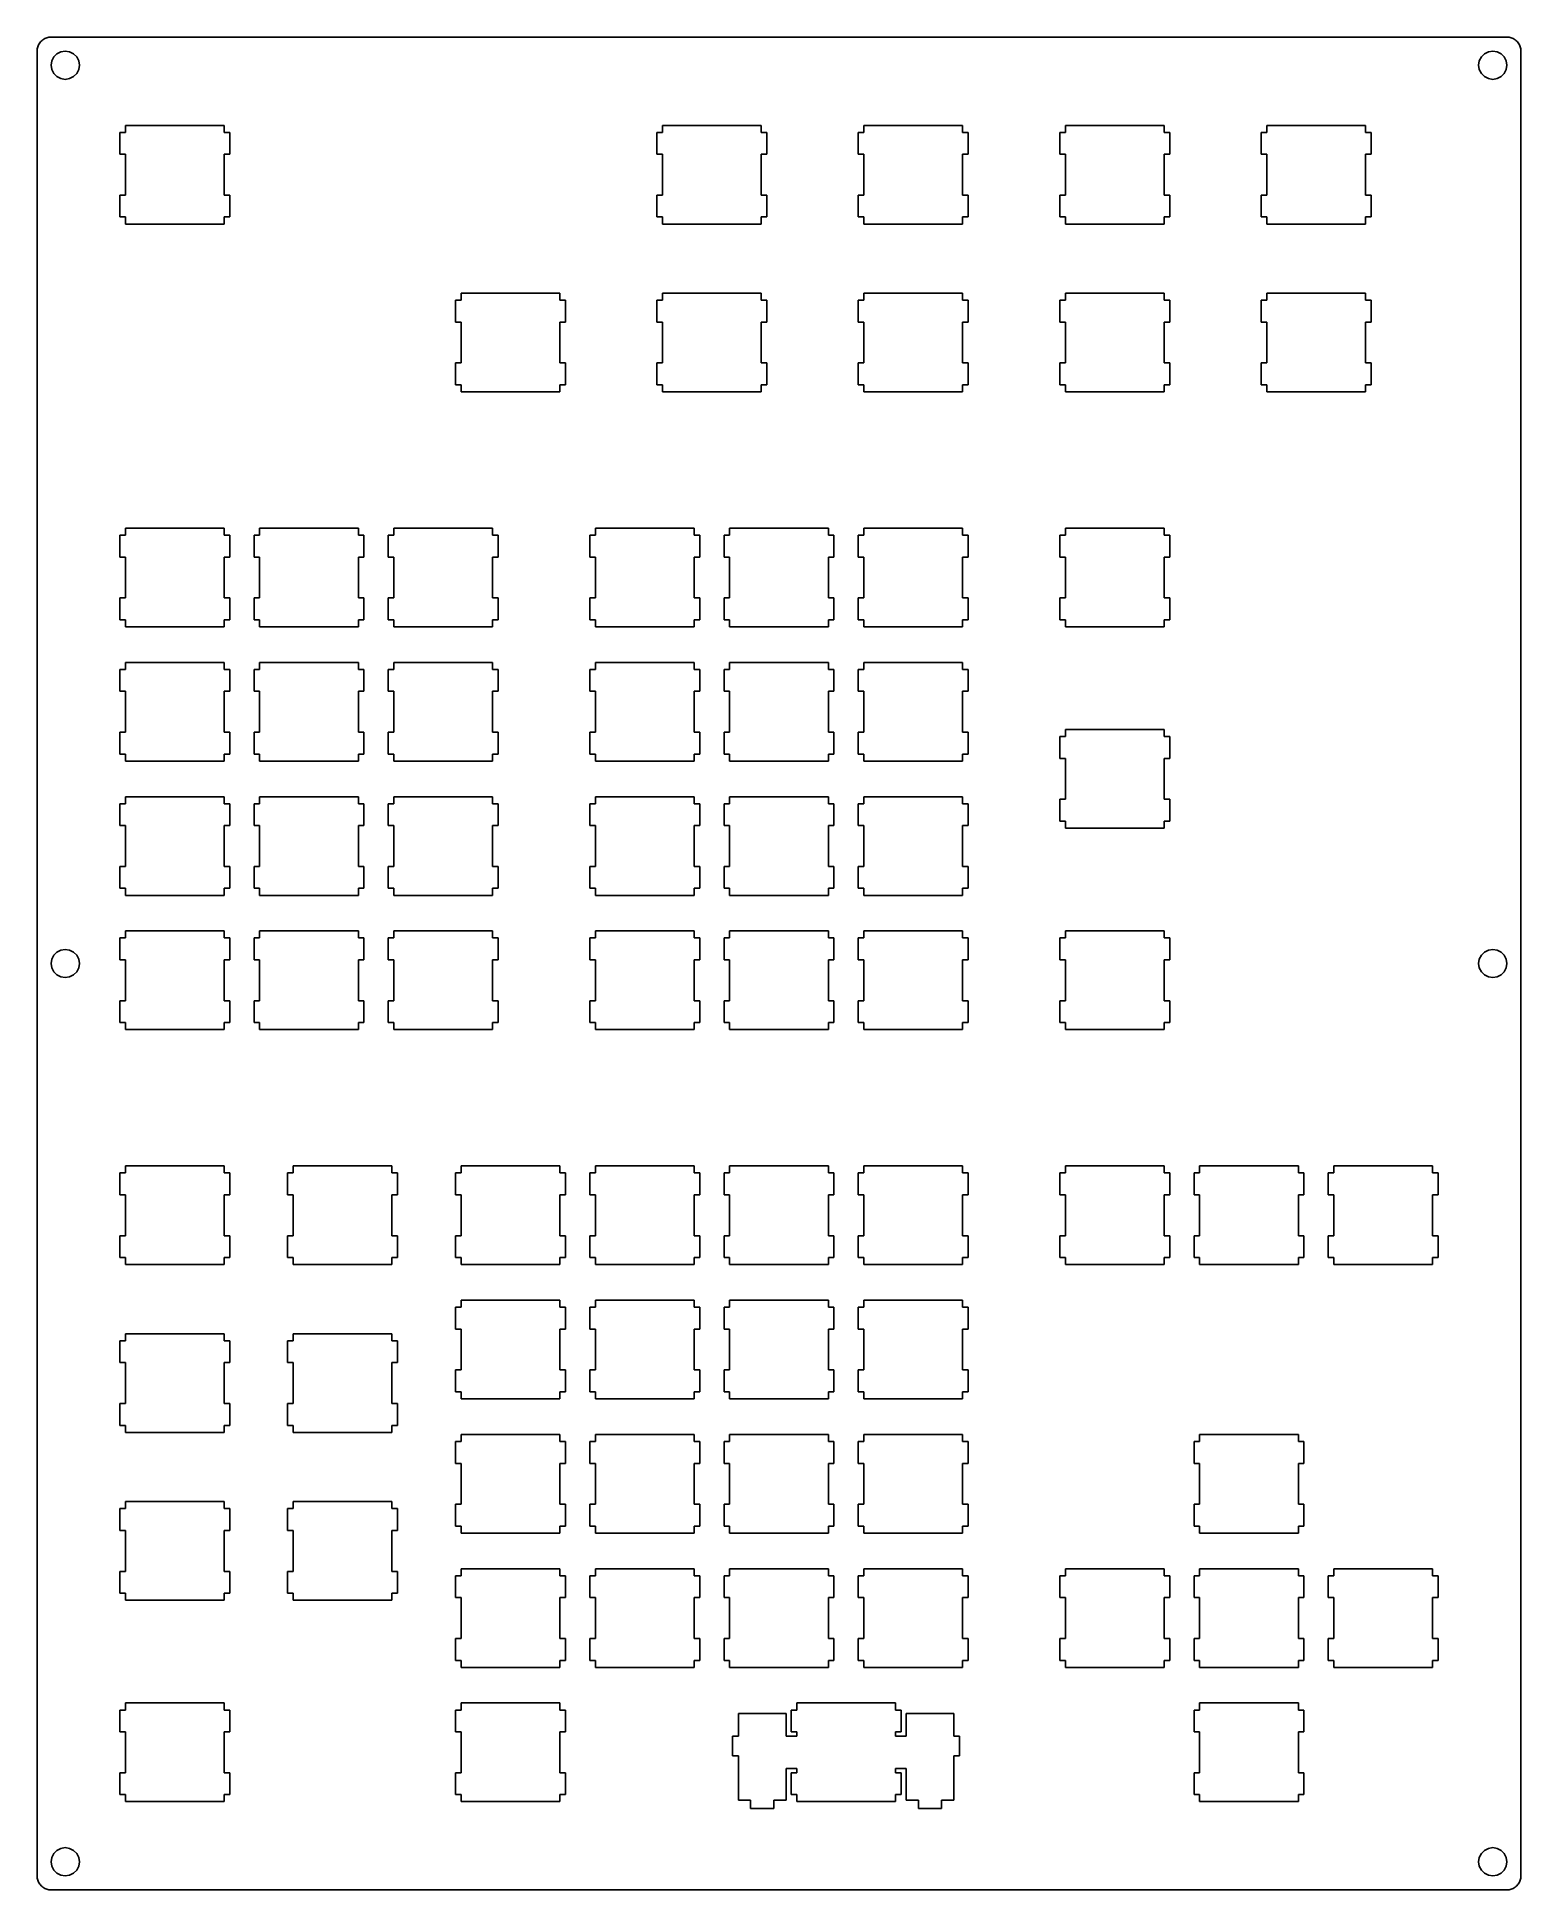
# Model space of a CAD drawing. Extents: x 0 to 211, y 0 to 263.
import ezdxf

# ---------------------------------------------------------------- set-up
doc = ezdxf.new("R2010")
doc.units = 0
doc.layers.get('0').update_dxf_attribs({"linetype": 'CONTINUOUS'})

msp = doc.modelspace()

# ---------------------------------------------------------------- linework, layer by layer
at = {"color": 0}
for p, q in [((1.18787, 262.859), (1.32981, 262.924)), ((1.32981, 262.924), (1.47588, 262.979)), ((1.47588, 262.979), (1.62884, 263.022)), ((1.62884, 263.022), (1.7818, 263.052)), ((1.7818, 263.052), (1.9389, 263.07)), ((1.9389, 263.07), (2.096, 263.077)), ((2.096, 263.077), (208.596, 263.077)), ((208.596, 263.077), (208.752, 263.07)), ((208.752, 263.07), (208.908, 263.052)), ((208.908, 263.052), (209.062, 263.022)), ((209.062, 263.022), (209.215, 262.979)), ((209.215, 262.979), (209.361, 262.924)), ((209.361, 262.924), (209.503, 262.859)), ((0.09508, 261.076), (0.10197, 261.233)), ((0.09508, 2.18833), (0.09508, 261.076)), ((0.10197, 261.233), (0.11989, 261.39)), ((0.11989, 261.39), (0.15021, 261.543)), ((0.15021, 261.543), (0.19293, 261.696)), ((0.19293, 261.696), (0.24805, 261.842)), ((0.24805, 261.842), (0.31282, 261.984)), ((0.31282, 261.984), (0.38999, 262.122)), ((0.38999, 262.122), (0.4768, 262.253)), ((0.4768, 262.253), (0.57464, 262.376)), ((0.57464, 262.376), (0.68075, 262.491)), ((0.68075, 262.491), (0.79651, 262.598)), ((0.79651, 262.598), (0.91915, 262.695)), ((0.91915, 262.695), (1.05006, 262.782)), ((1.05006, 262.782), (1.18787, 262.859)), ((2.92006, 260.696), (2.47633, 260.252)), ((3.47679, 260.98), (2.92006, 260.696)), ((4.09554, 261.076), (3.47679, 260.98)), ((4.7129, 260.98), (4.09554, 261.076)), ((5.27099, 260.696), (4.7129, 260.98)), ((5.71334, 260.252), (5.27099, 260.696)), ((205.42, 260.696), (204.978, 260.252)), ((205.978, 260.98), (205.42, 260.696)), ((206.597, 261.076), (205.978, 260.98)), ((207.214, 260.98), (206.597, 261.076)), ((207.771, 260.696), (207.214, 260.98)), ((208.215, 260.252), (207.771, 260.696)), ((209.503, 262.859), (209.641, 262.782)), ((209.641, 262.782), (209.772, 262.695)), ((209.772, 262.695), (209.895, 262.598)), ((209.895, 262.598), (210.01, 262.491)), ((210.01, 262.491), (210.116, 262.376)), ((210.116, 262.376), (210.214, 262.253)), ((210.214, 262.253), (210.301, 262.122)), ((210.301, 262.122), (210.378, 261.984)), ((210.378, 261.984), (210.443, 261.842)), ((210.443, 261.842), (210.498, 261.696)), ((210.498, 261.696), (210.541, 261.543)), ((210.541, 261.543), (210.571, 261.39)), ((210.571, 261.39), (210.589, 261.233)), ((210.589, 261.233), (210.596, 261.076)), ((210.596, 261.076), (210.596, 2.18833)), ((2.19246, 259.696), (2.09462, 259.077)), ((2.09462, 259.077), (2.19246, 258.459)), ((2.47633, 260.252), (2.19246, 259.696)), ((2.19246, 258.459), (2.47633, 257.901)), ((2.47633, 257.901), (2.92006, 257.459)), ((5.27099, 257.459), (5.71334, 257.901)), ((5.99722, 259.696), (5.71334, 260.252)), ((5.71334, 257.901), (5.99722, 258.459)), ((6.09505, 259.077), (5.99722, 259.696)), ((5.99722, 258.459), (6.09505, 259.077)), ((204.694, 259.696), (204.596, 259.077)), ((204.596, 259.077), (204.694, 258.459)), ((204.978, 260.252), (204.694, 259.696)), ((204.694, 258.459), (204.978, 257.901)), ((204.978, 257.901), (205.42, 257.459)), ((207.771, 257.459), (208.215, 257.901)), ((208.499, 259.696), (208.215, 260.252)), ((208.215, 257.901), (208.499, 258.459)), ((208.596, 259.077), (208.499, 259.696)), ((208.499, 258.459), (208.596, 259.077)), ((2.92006, 257.459), (3.47679, 257.175)), ((3.47679, 257.175), (4.09554, 257.077)), ((4.09554, 257.077), (4.7129, 257.175)), ((4.7129, 257.175), (5.27099, 257.459)), ((205.42, 257.459), (205.978, 257.175)), ((205.978, 257.175), (206.597, 257.077)), ((206.597, 257.077), (207.214, 257.175)), ((207.214, 257.175), (207.771, 257.459)), ((12.6201, 250.552), (12.6201, 249.552)), ((26.6209, 250.552), (12.6201, 250.552)), ((26.6209, 249.552), (26.6209, 250.552)), ((88.8199, 250.552), (88.8199, 249.552)), ((102.821, 250.552), (88.8199, 250.552)), ((102.821, 249.552), (102.821, 250.552)), ((117.395, 250.552), (117.395, 249.552)), ((131.396, 250.552), (117.395, 250.552)), ((131.396, 249.552), (131.396, 250.552)), ((145.97, 250.552), (145.97, 249.552)), ((159.971, 250.552), (145.97, 250.552)), ((159.971, 249.552), (159.971, 250.552)), ((174.545, 250.552), (174.545, 249.552)), ((188.546, 250.552), (174.545, 250.552)), ((188.546, 249.552), (188.546, 250.552)), ((12.6201, 249.552), (11.8194, 249.552)), ((11.8194, 249.552), (11.8194, 246.451)), ((27.4188, 249.552), (26.6209, 249.552)), ((27.4188, 246.451), (27.4188, 249.552)), ((88.8199, 249.552), (88.0209, 249.552)), ((88.0209, 249.552), (88.0209, 246.451)), ((103.62, 249.552), (102.821, 249.552)), ((103.62, 246.451), (103.62, 249.552)), ((117.395, 249.552), (116.596, 249.552)), ((116.596, 249.552), (116.596, 246.451)), ((132.195, 249.552), (131.396, 249.552)), ((132.195, 246.451), (132.195, 249.552)), ((145.97, 249.552), (145.171, 249.552)), ((145.171, 249.552), (145.171, 246.451)), ((160.77, 249.552), (159.971, 249.552)), ((160.77, 246.451), (160.77, 249.552)), ((174.545, 249.552), (173.744, 249.552)), ((173.744, 249.552), (173.744, 246.451)), ((189.345, 249.552), (188.546, 249.552)), ((189.345, 246.451), (189.345, 249.552)), ((11.8194, 246.451), (12.6201, 246.451)), ((12.6201, 246.451), (12.6201, 240.652)), ((26.6209, 240.652), (26.6209, 246.451)), ((26.6209, 246.451), (27.4188, 246.451)), ((88.0209, 246.451), (88.8199, 246.451)), ((88.8199, 246.451), (88.8199, 240.652)), ((102.821, 240.652), (102.821, 246.451)), ((102.821, 246.451), (103.62, 246.451)), ((116.596, 246.451), (117.395, 246.451)), ((117.395, 246.451), (117.395, 240.652)), ((131.396, 240.652), (131.396, 246.451)), ((131.396, 246.451), (132.195, 246.451)), ((145.171, 246.451), (145.97, 246.451)), ((145.97, 246.451), (145.97, 240.652)), ((159.971, 240.652), (159.971, 246.451)), ((159.971, 246.451), (160.77, 246.451)), ((173.744, 246.451), (174.545, 246.451)), ((174.545, 246.451), (174.545, 240.652)), ((188.546, 240.652), (188.546, 246.451)), ((188.546, 246.451), (189.345, 246.451)), ((12.6201, 240.652), (11.8194, 240.652)), ((11.8194, 240.652), (11.8194, 237.552)), ((27.4188, 240.652), (26.6209, 240.652)), ((27.4188, 237.552), (27.4188, 240.652)), ((88.8199, 240.652), (88.0209, 240.652)), ((88.0209, 240.652), (88.0209, 237.552)), ((103.62, 240.652), (102.821, 240.652)), ((103.62, 237.552), (103.62, 240.652)), ((117.395, 240.652), (116.596, 240.652)), ((116.596, 240.652), (116.596, 237.552)), ((132.195, 240.652), (131.396, 240.652)), ((132.195, 237.552), (132.195, 240.652)), ((145.97, 240.652), (145.171, 240.652)), ((145.171, 240.652), (145.171, 237.552)), ((160.77, 240.652), (159.971, 240.652)), ((160.77, 237.552), (160.77, 240.652)), ((174.545, 240.652), (173.744, 240.652)), ((173.744, 240.652), (173.744, 237.552)), ((189.345, 240.652), (188.546, 240.652)), ((189.345, 237.552), (189.345, 240.652)), ((11.8194, 237.552), (12.6201, 237.552)), ((12.6201, 237.552), (12.6201, 236.551)), ((26.6209, 236.551), (26.6209, 237.552)), ((26.6209, 237.552), (27.4188, 237.552)), ((88.0209, 237.552), (88.8199, 237.552)), ((88.8199, 237.552), (88.8199, 236.551)), ((102.821, 236.551), (102.821, 237.552)), ((102.821, 237.552), (103.62, 237.552)), ((116.596, 237.552), (117.395, 237.552)), ((117.395, 237.552), (117.395, 236.551)), ((131.396, 236.551), (131.396, 237.552)), ((131.396, 237.552), (132.195, 237.552)), ((145.171, 237.552), (145.97, 237.552)), ((145.97, 237.552), (145.97, 236.551)), ((159.971, 236.551), (159.971, 237.552)), ((159.971, 237.552), (160.77, 237.552)), ((173.744, 237.552), (174.545, 237.552)), ((174.545, 237.552), (174.545, 236.551)), ((188.546, 236.551), (188.546, 237.552)), ((188.546, 237.552), (189.345, 237.552)), ((12.6201, 236.551), (26.6209, 236.551)), ((88.8199, 236.551), (102.821, 236.551)), ((117.395, 236.551), (131.396, 236.551)), ((145.97, 236.551), (159.971, 236.551)), ((174.545, 236.551), (188.546, 236.551)), ((60.2449, 226.74), (60.2449, 225.739)), ((74.246, 226.74), (60.2449, 226.74)), ((74.246, 225.739), (74.246, 226.74)), ((88.8199, 226.74), (88.8199, 225.739)), ((102.821, 226.74), (88.8199, 226.74)), ((102.821, 225.739), (102.821, 226.74)), ((117.395, 226.74), (117.395, 225.739)), ((131.396, 226.74), (117.395, 226.74)), ((131.396, 225.739), (131.396, 226.74)), ((145.97, 226.74), (145.97, 225.739)), ((159.971, 226.74), (145.97, 226.74)), ((159.971, 225.739), (159.971, 226.74)), ((174.545, 226.74), (174.545, 225.739)), ((188.546, 226.74), (174.545, 226.74)), ((188.546, 225.739), (188.546, 226.74)), ((60.2449, 225.739), (59.4445, 225.739)), ((59.4445, 225.739), (59.4445, 222.64)), ((75.0454, 225.739), (74.246, 225.739)), ((75.0454, 222.64), (75.0454, 225.739)), ((88.8199, 225.739), (88.0209, 225.739)), ((88.0209, 225.739), (88.0209, 222.64)), ((103.62, 225.739), (102.821, 225.739)), ((103.62, 222.64), (103.62, 225.739)), ((117.395, 225.739), (116.596, 225.739)), ((116.596, 225.739), (116.596, 222.64)), ((132.195, 225.739), (131.396, 225.739)), ((132.195, 222.64), (132.195, 225.739)), ((145.97, 225.739), (145.171, 225.739)), ((145.171, 225.739), (145.171, 222.64)), ((160.77, 225.739), (159.971, 225.739)), ((160.77, 222.64), (160.77, 225.739)), ((174.545, 225.739), (173.744, 225.739)), ((173.744, 225.739), (173.744, 222.64)), ((189.345, 225.739), (188.546, 225.739)), ((189.345, 222.64), (189.345, 225.739)), ((59.4445, 222.64), (60.2449, 222.64)), ((60.2449, 222.64), (60.2449, 216.84)), ((74.246, 216.84), (74.246, 222.64)), ((74.246, 222.64), (75.0454, 222.64)), ((88.0209, 222.64), (88.8199, 222.64)), ((88.8199, 222.64), (88.8199, 216.84)), ((102.821, 216.84), (102.821, 222.64)), ((102.821, 222.64), (103.62, 222.64)), ((116.596, 222.64), (117.395, 222.64)), ((117.395, 222.64), (117.395, 216.84)), ((131.396, 216.84), (131.396, 222.64)), ((131.396, 222.64), (132.195, 222.64)), ((145.171, 222.64), (145.97, 222.64)), ((145.97, 222.64), (145.97, 216.84)), ((159.971, 216.84), (159.971, 222.64)), ((159.971, 222.64), (160.77, 222.64)), ((173.744, 222.64), (174.545, 222.64)), ((174.545, 222.64), (174.545, 216.84)), ((188.546, 216.84), (188.546, 222.64)), ((188.546, 222.64), (189.345, 222.64)), ((60.2449, 216.84), (59.4445, 216.84)), ((59.4445, 216.84), (59.4445, 213.739)), ((75.0454, 216.84), (74.246, 216.84)), ((75.0454, 213.739), (75.0454, 216.84)), ((88.8199, 216.84), (88.0209, 216.84)), ((88.0209, 216.84), (88.0209, 213.739)), ((103.62, 216.84), (102.821, 216.84)), ((103.62, 213.739), (103.62, 216.84)), ((117.395, 216.84), (116.596, 216.84)), ((116.596, 216.84), (116.596, 213.739)), ((132.195, 216.84), (131.396, 216.84)), ((132.195, 213.739), (132.195, 216.84)), ((145.97, 216.84), (145.171, 216.84)), ((145.171, 216.84), (145.171, 213.739)), ((160.77, 216.84), (159.971, 216.84)), ((160.77, 213.739), (160.77, 216.84)), ((174.545, 216.84), (173.744, 216.84)), ((173.744, 216.84), (173.744, 213.739)), ((189.345, 216.84), (188.546, 216.84)), ((189.345, 213.739), (189.345, 216.84)), ((59.4445, 213.739), (60.2449, 213.739)), ((60.2449, 213.739), (60.2449, 212.74)), ((74.246, 212.74), (74.246, 213.739)), ((74.246, 213.739), (75.0454, 213.739)), ((88.0209, 213.739), (88.8199, 213.739)), ((88.8199, 213.739), (88.8199, 212.74)), ((102.821, 212.74), (102.821, 213.739)), ((102.821, 213.739), (103.62, 213.739)), ((116.596, 213.739), (117.395, 213.739)), ((117.395, 213.739), (117.395, 212.74)), ((131.396, 212.74), (131.396, 213.739)), ((131.396, 213.739), (132.195, 213.739)), ((145.171, 213.739), (145.97, 213.739)), ((145.97, 213.739), (145.97, 212.74)), ((159.971, 212.74), (159.971, 213.739)), ((159.971, 213.739), (160.77, 213.739)), ((173.744, 213.739), (174.545, 213.739)), ((174.545, 213.739), (174.545, 212.74)), ((188.546, 212.74), (188.546, 213.739)), ((188.546, 213.739), (189.345, 213.739)), ((60.2449, 212.74), (74.246, 212.74)), ((88.8199, 212.74), (102.821, 212.74)), ((117.395, 212.74), (131.396, 212.74)), ((145.97, 212.74), (159.971, 212.74)), ((174.545, 212.74), (188.546, 212.74)), ((12.6201, 192.402), (11.8194, 192.402)), ((11.8194, 192.402), (11.8194, 189.301)), ((12.6201, 193.402), (12.6201, 192.402)), ((26.6209, 193.402), (12.6201, 193.402)), ((26.6209, 192.402), (26.6209, 193.402)), ((27.4188, 192.402), (26.6209, 192.402)), ((27.4188, 189.301), (27.4188, 192.402)), ((31.6701, 192.402), (30.8708, 192.402)), ((30.8708, 192.402), (30.8708, 189.301)), ((31.6701, 193.402), (31.6701, 192.402)), ((45.671, 193.402), (31.6701, 193.402)), ((45.671, 192.402), (45.671, 193.402)), ((46.4704, 192.402), (45.671, 192.402)), ((46.4704, 189.301), (46.4704, 192.402)), ((50.7199, 192.402), (49.9209, 192.402)), ((49.9209, 192.402), (49.9209, 189.301)), ((50.7199, 193.402), (50.7199, 192.402)), ((64.721, 193.402), (50.7199, 193.402)), ((64.721, 192.402), (64.721, 193.402)), ((65.5204, 192.402), (64.721, 192.402)), ((65.5204, 189.301), (65.5204, 192.402)), ((79.2949, 192.402), (78.4959, 192.402)), ((78.4959, 192.402), (78.4959, 189.301)), ((79.2949, 193.402), (79.2949, 192.402)), ((93.296, 193.402), (79.2949, 193.402)), ((93.296, 192.402), (93.296, 193.402)), ((94.0954, 192.402), (93.296, 192.402)), ((94.0954, 189.301), (94.0954, 192.402)), ((98.3449, 192.402), (97.5459, 192.402)), ((97.5459, 192.402), (97.5459, 189.301)), ((98.3449, 193.402), (98.3449, 192.402)), ((112.346, 193.402), (98.3449, 193.402)), ((112.346, 192.402), (112.346, 193.402)), ((113.145, 192.402), (112.346, 192.402)), ((113.145, 189.301), (113.145, 192.402)), ((117.395, 192.402), (116.596, 192.402)), ((116.596, 192.402), (116.596, 189.301)), ((117.395, 193.402), (117.395, 192.402)), ((131.396, 193.402), (117.395, 193.402)), ((131.396, 192.402), (131.396, 193.402)), ((132.195, 192.402), (131.396, 192.402)), ((132.195, 189.301), (132.195, 192.402)), ((145.97, 192.402), (145.171, 192.402)), ((145.171, 192.402), (145.171, 189.301)), ((145.97, 193.402), (145.97, 192.402)), ((159.971, 193.402), (145.97, 193.402)), ((159.971, 192.402), (159.971, 193.402)), ((160.77, 192.402), (159.971, 192.402)), ((160.77, 189.301), (160.77, 192.402)), ((11.8194, 189.301), (12.6201, 189.301)), ((12.6201, 189.301), (12.6201, 183.502)), ((26.6209, 183.502), (26.6209, 189.301)), ((26.6209, 189.301), (27.4188, 189.301)), ((30.8708, 189.301), (31.6701, 189.301)), ((31.6701, 189.301), (31.6701, 183.502)), ((45.671, 183.502), (45.671, 189.301)), ((45.671, 189.301), (46.4704, 189.301)), ((49.9209, 189.301), (50.7199, 189.301)), ((50.7199, 189.301), (50.7199, 183.502)), ((64.721, 183.502), (64.721, 189.301)), ((64.721, 189.301), (65.5204, 189.301)), ((78.4959, 189.301), (79.2949, 189.301)), ((79.2949, 189.301), (79.2949, 183.502)), ((93.296, 183.502), (93.296, 189.301)), ((93.296, 189.301), (94.0954, 189.301)), ((97.5459, 189.301), (98.3449, 189.301)), ((98.3449, 189.301), (98.3449, 183.502)), ((112.346, 183.502), (112.346, 189.301)), ((112.346, 189.301), (113.145, 189.301)), ((116.596, 189.301), (117.395, 189.301)), ((117.395, 189.301), (117.395, 183.502)), ((131.396, 183.502), (131.396, 189.301)), ((131.396, 189.301), (132.195, 189.301)), ((145.171, 189.301), (145.97, 189.301)), ((145.97, 189.301), (145.97, 183.502)), ((159.971, 183.502), (159.971, 189.301)), ((159.971, 189.301), (160.77, 189.301)), ((12.6201, 183.502), (11.8194, 183.502)), ((11.8194, 183.502), (11.8194, 180.402)), ((27.4188, 183.502), (26.6209, 183.502)), ((27.4188, 180.402), (27.4188, 183.502)), ((31.6701, 183.502), (30.8708, 183.502)), ((30.8708, 183.502), (30.8708, 180.402)), ((46.4704, 183.502), (45.671, 183.502)), ((46.4704, 180.402), (46.4704, 183.502)), ((50.7199, 183.502), (49.9209, 183.502)), ((49.9209, 183.502), (49.9209, 180.402)), ((65.5204, 183.502), (64.721, 183.502)), ((65.5204, 180.402), (65.5204, 183.502)), ((79.2949, 183.502), (78.4959, 183.502)), ((78.4959, 183.502), (78.4959, 180.402)), ((94.0954, 183.502), (93.296, 183.502)), ((94.0954, 180.402), (94.0954, 183.502)), ((98.3449, 183.502), (97.5459, 183.502)), ((97.5459, 183.502), (97.5459, 180.402)), ((113.145, 183.502), (112.346, 183.502)), ((113.145, 180.402), (113.145, 183.502)), ((117.395, 183.502), (116.596, 183.502)), ((116.596, 183.502), (116.596, 180.402)), ((132.195, 183.502), (131.396, 183.502)), ((132.195, 180.402), (132.195, 183.502)), ((145.97, 183.502), (145.171, 183.502)), ((145.171, 183.502), (145.171, 180.402)), ((160.77, 183.502), (159.971, 183.502)), ((160.77, 180.402), (160.77, 183.502)), ((11.8194, 180.402), (12.6201, 180.402)), ((12.6201, 180.402), (12.6201, 179.401)), ((12.6201, 179.401), (26.6209, 179.401)), ((26.6209, 179.401), (26.6209, 180.402)), ((26.6209, 180.402), (27.4188, 180.402)), ((30.8708, 180.402), (31.6701, 180.402)), ((31.6701, 180.402), (31.6701, 179.401)), ((31.6701, 179.401), (45.671, 179.401)), ((45.671, 179.401), (45.671, 180.402)), ((45.671, 180.402), (46.4704, 180.402)), ((49.9209, 180.402), (50.7199, 180.402)), ((50.7199, 180.402), (50.7199, 179.401)), ((50.7199, 179.401), (64.721, 179.401)), ((64.721, 179.401), (64.721, 180.402)), ((64.721, 180.402), (65.5204, 180.402)), ((78.4959, 180.402), (79.2949, 180.402)), ((79.2949, 180.402), (79.2949, 179.401)), ((79.2949, 179.401), (93.296, 179.401)), ((93.296, 179.401), (93.296, 180.402)), ((93.296, 180.402), (94.0954, 180.402)), ((97.5459, 180.402), (98.3449, 180.402)), ((98.3449, 180.402), (98.3449, 179.401)), ((98.3449, 179.401), (112.346, 179.401)), ((112.346, 179.401), (112.346, 180.402)), ((112.346, 180.402), (113.145, 180.402)), ((116.596, 180.402), (117.395, 180.402)), ((117.395, 180.402), (117.395, 179.401)), ((117.395, 179.401), (131.396, 179.401)), ((131.396, 179.401), (131.396, 180.402)), ((131.396, 180.402), (132.195, 180.402)), ((145.171, 180.402), (145.97, 180.402)), ((145.97, 180.402), (145.97, 179.401)), ((145.97, 179.401), (159.971, 179.401)), ((159.971, 179.401), (159.971, 180.402)), ((159.971, 180.402), (160.77, 180.402)), ((12.6201, 174.352), (12.6201, 173.352)), ((26.6209, 174.352), (12.6201, 174.352)), ((26.6209, 173.352), (26.6209, 174.352)), ((31.6701, 174.352), (31.6701, 173.352)), ((45.671, 174.352), (31.6701, 174.352)), ((45.671, 173.352), (45.671, 174.352)), ((50.7199, 174.352), (50.7199, 173.352)), ((64.721, 174.352), (50.7199, 174.352)), ((64.721, 173.352), (64.721, 174.352)), ((79.2949, 174.352), (79.2949, 173.352)), ((93.296, 174.352), (79.2949, 174.352)), ((93.296, 173.352), (93.296, 174.352)), ((98.3449, 174.352), (98.3449, 173.352)), ((112.346, 174.352), (98.3449, 174.352)), ((112.346, 173.352), (112.346, 174.352)), ((117.395, 174.352), (117.395, 173.352)), ((131.396, 174.352), (117.395, 174.352)), ((131.396, 173.352), (131.396, 174.352)), ((12.6201, 173.352), (11.8194, 173.352)), ((11.8194, 173.352), (11.8194, 170.251)), ((27.4188, 173.352), (26.6209, 173.352)), ((27.4188, 170.251), (27.4188, 173.352)), ((31.6701, 173.352), (30.8708, 173.352)), ((30.8708, 173.352), (30.8708, 170.251)), ((46.4704, 173.352), (45.671, 173.352)), ((46.4704, 170.251), (46.4704, 173.352)), ((50.7199, 173.352), (49.9209, 173.352)), ((49.9209, 173.352), (49.9209, 170.251)), ((65.5204, 173.352), (64.721, 173.352)), ((65.5204, 170.251), (65.5204, 173.352)), ((79.2949, 173.352), (78.4959, 173.352)), ((78.4959, 173.352), (78.4959, 170.251)), ((94.0954, 173.352), (93.296, 173.352)), ((94.0954, 170.251), (94.0954, 173.352)), ((98.3449, 173.352), (97.5459, 173.352)), ((97.5459, 173.352), (97.5459, 170.251)), ((113.145, 173.352), (112.346, 173.352)), ((113.145, 170.251), (113.145, 173.352)), ((117.395, 173.352), (116.596, 173.352)), ((116.596, 173.352), (116.596, 170.251)), ((132.195, 173.352), (131.396, 173.352)), ((132.195, 170.251), (132.195, 173.352)), ((11.8194, 170.251), (12.6201, 170.251)), ((12.6201, 170.251), (12.6201, 164.452)), ((26.6209, 164.452), (26.6209, 170.251)), ((26.6209, 170.251), (27.4188, 170.251)), ((30.8708, 170.251), (31.6701, 170.251)), ((31.6701, 170.251), (31.6701, 164.452)), ((45.671, 164.452), (45.671, 170.251)), ((45.671, 170.251), (46.4704, 170.251)), ((49.9209, 170.251), (50.7199, 170.251)), ((50.7199, 170.251), (50.7199, 164.452)), ((64.721, 164.452), (64.721, 170.251)), ((64.721, 170.251), (65.5204, 170.251)), ((78.4959, 170.251), (79.2949, 170.251)), ((79.2949, 170.251), (79.2949, 164.452)), ((93.296, 164.452), (93.296, 170.251)), ((93.296, 170.251), (94.0954, 170.251)), ((97.5459, 170.251), (98.3449, 170.251)), ((98.3449, 170.251), (98.3449, 164.452)), ((112.346, 164.452), (112.346, 170.251)), ((112.346, 170.251), (113.145, 170.251)), ((116.596, 170.251), (117.395, 170.251)), ((117.395, 170.251), (117.395, 164.452)), ((131.396, 164.452), (131.396, 170.251)), ((131.396, 170.251), (132.195, 170.251)), ((12.6201, 164.452), (11.8194, 164.452)), ((11.8194, 164.452), (11.8194, 161.352)), ((27.4188, 164.452), (26.6209, 164.452)), ((27.4188, 161.352), (27.4188, 164.452)), ((31.6701, 164.452), (30.8708, 164.452)), ((30.8708, 164.452), (30.8708, 161.352)), ((46.4704, 164.452), (45.671, 164.452)), ((46.4704, 161.352), (46.4704, 164.452)), ((50.7199, 164.452), (49.9209, 164.452)), ((49.9209, 164.452), (49.9209, 161.352)), ((65.5204, 164.452), (64.721, 164.452)), ((65.5204, 161.352), (65.5204, 164.452)), ((79.2949, 164.452), (78.4959, 164.452)), ((78.4959, 164.452), (78.4959, 161.352)), ((94.0954, 164.452), (93.296, 164.452)), ((94.0954, 161.352), (94.0954, 164.452)), ((98.3449, 164.452), (97.5459, 164.452)), ((97.5459, 164.452), (97.5459, 161.352)), ((113.145, 164.452), (112.346, 164.452)), ((113.145, 161.352), (113.145, 164.452)), ((117.395, 164.452), (116.596, 164.452)), ((116.596, 164.452), (116.596, 161.352)), ((132.195, 164.452), (131.396, 164.452)), ((132.195, 161.352), (132.195, 164.452)), ((145.97, 163.827), (145.171, 163.827)), ((145.171, 163.827), (145.171, 160.726)), ((145.97, 164.827), (145.97, 163.827)), ((159.971, 164.827), (145.97, 164.827)), ((159.971, 163.827), (159.971, 164.827)), ((160.77, 163.827), (159.971, 163.827)), ((160.77, 160.726), (160.77, 163.827)), ((11.8194, 161.352), (12.6201, 161.352)), ((12.6201, 161.352), (12.6201, 160.351)), ((26.6209, 160.351), (26.6209, 161.352)), ((26.6209, 161.352), (27.4188, 161.352)), ((30.8708, 161.352), (31.6701, 161.352)), ((31.6701, 161.352), (31.6701, 160.351)), ((45.671, 160.351), (45.671, 161.352)), ((45.671, 161.352), (46.4704, 161.352)), ((49.9209, 161.352), (50.7199, 161.352)), ((50.7199, 161.352), (50.7199, 160.351)), ((64.721, 160.351), (64.721, 161.352)), ((64.721, 161.352), (65.5204, 161.352)), ((78.4959, 161.352), (79.2949, 161.352)), ((79.2949, 161.352), (79.2949, 160.351)), ((93.296, 160.351), (93.296, 161.352)), ((93.296, 161.352), (94.0954, 161.352)), ((97.5459, 161.352), (98.3449, 161.352)), ((98.3449, 161.352), (98.3449, 160.351)), ((112.346, 160.351), (112.346, 161.352)), ((112.346, 161.352), (113.145, 161.352)), ((116.596, 161.352), (117.395, 161.352)), ((117.395, 161.352), (117.395, 160.351)), ((131.396, 160.351), (131.396, 161.352)), ((131.396, 161.352), (132.195, 161.352)), ((145.171, 160.726), (145.97, 160.726)), ((145.97, 160.726), (145.97, 154.927)), ((159.971, 154.927), (159.971, 160.726)), ((159.971, 160.726), (160.77, 160.726)), ((12.6201, 160.351), (26.6209, 160.351)), ((31.6701, 160.351), (45.671, 160.351)), ((50.7199, 160.351), (64.721, 160.351)), ((79.2949, 160.351), (93.296, 160.351)), ((98.3449, 160.351), (112.346, 160.351)), ((117.395, 160.351), (131.396, 160.351)), ((12.6201, 155.302), (12.6201, 154.302)), ((26.6209, 155.302), (12.6201, 155.302)), ((26.6209, 154.302), (26.6209, 155.302)), ((31.6701, 155.302), (31.6701, 154.302)), ((45.671, 155.302), (31.6701, 155.302)), ((45.671, 154.302), (45.671, 155.302)), ((50.7199, 155.302), (50.7199, 154.302)), ((64.721, 155.302), (50.7199, 155.302)), ((64.721, 154.302), (64.721, 155.302)), ((79.2949, 155.302), (79.2949, 154.302)), ((93.296, 155.302), (79.2949, 155.302)), ((93.296, 154.302), (93.296, 155.302)), ((98.3449, 155.302), (98.3449, 154.302)), ((112.346, 155.302), (98.3449, 155.302)), ((112.346, 154.302), (112.346, 155.302)), ((117.395, 155.302), (117.395, 154.302)), ((131.396, 155.302), (117.395, 155.302)), ((131.396, 154.302), (131.396, 155.302)), ((12.6201, 154.302), (11.8194, 154.302)), ((11.8194, 154.302), (11.8194, 151.201)), ((27.4188, 154.302), (26.6209, 154.302)), ((27.4188, 151.201), (27.4188, 154.302)), ((31.6701, 154.302), (30.8708, 154.302)), ((30.8708, 154.302), (30.8708, 151.201)), ((46.4704, 154.302), (45.671, 154.302)), ((46.4704, 151.201), (46.4704, 154.302)), ((50.7199, 154.302), (49.9209, 154.302)), ((49.9209, 154.302), (49.9209, 151.201)), ((65.5204, 154.302), (64.721, 154.302)), ((65.5204, 151.201), (65.5204, 154.302)), ((79.2949, 154.302), (78.4959, 154.302)), ((78.4959, 154.302), (78.4959, 151.201)), ((94.0954, 154.302), (93.296, 154.302)), ((94.0954, 151.201), (94.0954, 154.302)), ((98.3449, 154.302), (97.5459, 154.302)), ((97.5459, 154.302), (97.5459, 151.201)), ((113.145, 154.302), (112.346, 154.302)), ((113.145, 151.201), (113.145, 154.302)), ((117.395, 154.302), (116.596, 154.302)), ((116.596, 154.302), (116.596, 151.201)), ((132.195, 154.302), (131.396, 154.302)), ((132.195, 151.201), (132.195, 154.302)), ((145.97, 154.927), (145.171, 154.927)), ((145.171, 154.927), (145.171, 151.827)), ((160.77, 154.927), (159.971, 154.927)), ((160.77, 151.827), (160.77, 154.927)), ((11.8194, 151.201), (12.6201, 151.201)), ((12.6201, 151.201), (12.6201, 145.402)), ((26.6209, 145.402), (26.6209, 151.201)), ((26.6209, 151.201), (27.4188, 151.201)), ((30.8708, 151.201), (31.6701, 151.201)), ((31.6701, 151.201), (31.6701, 145.402)), ((45.671, 145.402), (45.671, 151.201)), ((45.671, 151.201), (46.4704, 151.201)), ((49.9209, 151.201), (50.7199, 151.201)), ((50.7199, 151.201), (50.7199, 145.402)), ((64.721, 145.402), (64.721, 151.201)), ((64.721, 151.201), (65.5204, 151.201)), ((78.4959, 151.201), (79.2949, 151.201)), ((79.2949, 151.201), (79.2949, 145.402)), ((93.296, 145.402), (93.296, 151.201)), ((93.296, 151.201), (94.0954, 151.201)), ((97.5459, 151.201), (98.3449, 151.201)), ((98.3449, 151.201), (98.3449, 145.402)), ((112.346, 145.402), (112.346, 151.201)), ((112.346, 151.201), (113.145, 151.201)), ((116.596, 151.201), (117.395, 151.201)), ((117.395, 151.201), (117.395, 145.402)), ((131.396, 145.402), (131.396, 151.201)), ((131.396, 151.201), (132.195, 151.201)), ((145.171, 151.827), (145.97, 151.827)), ((145.97, 151.827), (145.97, 150.826)), ((145.97, 150.826), (159.971, 150.826)), ((159.971, 150.826), (159.971, 151.827)), ((159.971, 151.827), (160.77, 151.827)), ((12.6201, 145.402), (11.8194, 145.402)), ((11.8194, 145.402), (11.8194, 142.302)), ((27.4188, 145.402), (26.6209, 145.402)), ((27.4188, 142.302), (27.4188, 145.402)), ((31.6701, 145.402), (30.8708, 145.402)), ((30.8708, 145.402), (30.8708, 142.302)), ((46.4704, 145.402), (45.671, 145.402)), ((46.4704, 142.302), (46.4704, 145.402)), ((50.7199, 145.402), (49.9209, 145.402)), ((49.9209, 145.402), (49.9209, 142.302)), ((65.5204, 145.402), (64.721, 145.402)), ((65.5204, 142.302), (65.5204, 145.402)), ((79.2949, 145.402), (78.4959, 145.402)), ((78.4959, 145.402), (78.4959, 142.302)), ((94.0954, 145.402), (93.296, 145.402)), ((94.0954, 142.302), (94.0954, 145.402)), ((98.3449, 145.402), (97.5459, 145.402)), ((97.5459, 145.402), (97.5459, 142.302)), ((113.145, 145.402), (112.346, 145.402)), ((113.145, 142.302), (113.145, 145.402)), ((117.395, 145.402), (116.596, 145.402)), ((116.596, 145.402), (116.596, 142.302)), ((132.195, 145.402), (131.396, 145.402)), ((132.195, 142.302), (132.195, 145.402)), ((11.8194, 142.302), (12.6201, 142.302)), ((12.6201, 142.302), (12.6201, 141.301)), ((26.6209, 141.301), (26.6209, 142.302)), ((26.6209, 142.302), (27.4188, 142.302)), ((30.8708, 142.302), (31.6701, 142.302)), ((31.6701, 142.302), (31.6701, 141.301)), ((45.671, 141.301), (45.671, 142.302)), ((45.671, 142.302), (46.4704, 142.302)), ((49.9209, 142.302), (50.7199, 142.302)), ((50.7199, 142.302), (50.7199, 141.301)), ((64.721, 141.301), (64.721, 142.302)), ((64.721, 142.302), (65.5204, 142.302)), ((78.4959, 142.302), (79.2949, 142.302)), ((79.2949, 142.302), (79.2949, 141.301)), ((93.296, 141.301), (93.296, 142.302)), ((93.296, 142.302), (94.0954, 142.302)), ((97.5459, 142.302), (98.3449, 142.302)), ((98.3449, 142.302), (98.3449, 141.301)), ((112.346, 141.301), (112.346, 142.302)), ((112.346, 142.302), (113.145, 142.302)), ((116.596, 142.302), (117.395, 142.302)), ((117.395, 142.302), (117.395, 141.301)), ((131.396, 141.301), (131.396, 142.302)), ((131.396, 142.302), (132.195, 142.302)), ((12.6201, 141.301), (26.6209, 141.301)), ((31.6701, 141.301), (45.671, 141.301)), ((50.7199, 141.301), (64.721, 141.301)), ((79.2949, 141.301), (93.296, 141.301)), ((98.3449, 141.301), (112.346, 141.301)), ((117.395, 141.301), (131.396, 141.301)), ((12.6201, 135.252), (11.8194, 135.252)), ((11.8194, 135.252), (11.8194, 132.151)), ((12.6201, 136.252), (12.6201, 135.252)), ((26.6209, 136.252), (12.6201, 136.252)), ((26.6209, 135.252), (26.6209, 136.252)), ((27.4188, 135.252), (26.6209, 135.252)), ((27.4188, 132.151), (27.4188, 135.252)), ((31.6701, 135.252), (30.8708, 135.252)), ((30.8708, 135.252), (30.8708, 132.151)), ((31.6701, 136.252), (31.6701, 135.252)), ((45.671, 136.252), (31.6701, 136.252)), ((45.671, 135.252), (45.671, 136.252)), ((46.4704, 135.252), (45.671, 135.252)), ((46.4704, 132.151), (46.4704, 135.252)), ((50.7199, 135.252), (49.9209, 135.252)), ((49.9209, 135.252), (49.9209, 132.151)), ((50.7199, 136.252), (50.7199, 135.252)), ((64.721, 136.252), (50.7199, 136.252)), ((64.721, 135.252), (64.721, 136.252)), ((65.5204, 135.252), (64.721, 135.252)), ((65.5204, 132.151), (65.5204, 135.252)), ((79.2949, 135.252), (78.4959, 135.252)), ((78.4959, 135.252), (78.4959, 132.151)), ((79.2949, 136.252), (79.2949, 135.252)), ((93.296, 136.252), (79.2949, 136.252)), ((93.296, 135.252), (93.296, 136.252)), ((94.0954, 135.252), (93.296, 135.252)), ((94.0954, 132.151), (94.0954, 135.252)), ((98.3449, 135.252), (97.5459, 135.252)), ((97.5459, 135.252), (97.5459, 132.151)), ((98.3449, 136.252), (98.3449, 135.252)), ((112.346, 136.252), (98.3449, 136.252)), ((112.346, 135.252), (112.346, 136.252)), ((113.145, 135.252), (112.346, 135.252)), ((113.145, 132.151), (113.145, 135.252)), ((117.395, 135.252), (116.596, 135.252)), ((116.596, 135.252), (116.596, 132.151)), ((117.395, 136.252), (117.395, 135.252)), ((131.396, 136.252), (117.395, 136.252)), ((131.396, 135.252), (131.396, 136.252)), ((132.195, 135.252), (131.396, 135.252)), ((132.195, 132.151), (132.195, 135.252)), ((145.97, 135.252), (145.171, 135.252)), ((145.171, 135.252), (145.171, 132.151)), ((145.97, 136.252), (145.97, 135.252)), ((159.971, 136.252), (145.97, 136.252)), ((159.971, 135.252), (159.971, 136.252)), ((160.77, 135.252), (159.971, 135.252)), ((160.77, 132.151), (160.77, 135.252)), ((2.19246, 132.25), (2.09462, 131.633)), ((2.09462, 131.633), (2.19246, 131.014)), ((2.47633, 132.808), (2.19246, 132.25)), ((2.92006, 133.251), (2.47633, 132.808)), ((3.47679, 133.535), (2.92006, 133.251)), ((4.09554, 133.633), (3.47679, 133.535)), ((4.7129, 133.535), (4.09554, 133.633)), ((5.27099, 133.251), (4.7129, 133.535)), ((5.71334, 132.808), (5.27099, 133.251)), ((5.99722, 132.25), (5.71334, 132.808)), ((6.09505, 131.633), (5.99722, 132.25)), ((5.99722, 131.014), (6.09505, 131.633)), ((11.8194, 132.151), (12.6201, 132.151)), ((12.6201, 132.151), (12.6201, 126.352)), ((26.6209, 126.352), (26.6209, 132.151)), ((26.6209, 132.151), (27.4188, 132.151)), ((30.8708, 132.151), (31.6701, 132.151)), ((31.6701, 132.151), (31.6701, 126.352)), ((45.671, 126.352), (45.671, 132.151)), ((45.671, 132.151), (46.4704, 132.151)), ((49.9209, 132.151), (50.7199, 132.151)), ((50.7199, 132.151), (50.7199, 126.352)), ((64.721, 126.352), (64.721, 132.151)), ((64.721, 132.151), (65.5204, 132.151)), ((78.4959, 132.151), (79.2949, 132.151)), ((79.2949, 132.151), (79.2949, 126.352)), ((93.296, 126.352), (93.296, 132.151)), ((93.296, 132.151), (94.0954, 132.151)), ((97.5459, 132.151), (98.3449, 132.151)), ((98.3449, 132.151), (98.3449, 126.352)), ((112.346, 126.352), (112.346, 132.151)), ((112.346, 132.151), (113.145, 132.151)), ((116.596, 132.151), (117.395, 132.151)), ((117.395, 132.151), (117.395, 126.352)), ((131.396, 126.352), (131.396, 132.151)), ((131.396, 132.151), (132.195, 132.151)), ((145.171, 132.151), (145.97, 132.151)), ((145.97, 132.151), (145.97, 126.352)), ((159.971, 126.352), (159.971, 132.151)), ((159.971, 132.151), (160.77, 132.151)), ((204.694, 132.25), (204.596, 131.633)), ((204.596, 131.633), (204.694, 131.014)), ((204.978, 132.808), (204.694, 132.25)), ((205.42, 133.251), (204.978, 132.808)), ((205.978, 133.535), (205.42, 133.251)), ((206.597, 133.633), (205.978, 133.535)), ((207.214, 133.535), (206.597, 133.633)), ((207.771, 133.251), (207.214, 133.535)), ((208.215, 132.808), (207.771, 133.251)), ((208.499, 132.25), (208.215, 132.808)), ((208.596, 131.633), (208.499, 132.25)), ((208.499, 131.014), (208.596, 131.633)), ((2.19246, 131.014), (2.47633, 130.458)), ((2.47633, 130.458), (2.92006, 130.015)), ((2.92006, 130.015), (3.47679, 129.731)), ((3.47679, 129.731), (4.09554, 129.632)), ((4.09554, 129.632), (4.7129, 129.731)), ((4.7129, 129.731), (5.27099, 130.015)), ((5.27099, 130.015), (5.71334, 130.458)), ((5.71334, 130.458), (5.99722, 131.014)), ((204.694, 131.014), (204.978, 130.458)), ((204.978, 130.458), (205.42, 130.015)), ((205.42, 130.015), (205.978, 129.731)), ((205.978, 129.731), (206.597, 129.632)), ((206.597, 129.632), (207.214, 129.731)), ((207.214, 129.731), (207.771, 130.015)), ((207.771, 130.015), (208.215, 130.458)), ((208.215, 130.458), (208.499, 131.014)), ((12.6201, 126.352), (11.8194, 126.352)), ((11.8194, 126.352), (11.8194, 123.252)), ((27.4188, 126.352), (26.6209, 126.352)), ((27.4188, 123.252), (27.4188, 126.352)), ((31.6701, 126.352), (30.8708, 126.352)), ((30.8708, 126.352), (30.8708, 123.252)), ((46.4704, 126.352), (45.671, 126.352)), ((46.4704, 123.252), (46.4704, 126.352)), ((50.7199, 126.352), (49.9209, 126.352)), ((49.9209, 126.352), (49.9209, 123.252)), ((65.5204, 126.352), (64.721, 126.352)), ((65.5204, 123.252), (65.5204, 126.352)), ((79.2949, 126.352), (78.4959, 126.352)), ((78.4959, 126.352), (78.4959, 123.252)), ((94.0954, 126.352), (93.296, 126.352)), ((94.0954, 123.252), (94.0954, 126.352)), ((98.3449, 126.352), (97.5459, 126.352)), ((97.5459, 126.352), (97.5459, 123.252)), ((113.145, 126.352), (112.346, 126.352)), ((113.145, 123.252), (113.145, 126.352)), ((117.395, 126.352), (116.596, 126.352)), ((116.596, 126.352), (116.596, 123.252)), ((132.195, 126.352), (131.396, 126.352)), ((132.195, 123.252), (132.195, 126.352)), ((145.97, 126.352), (145.171, 126.352)), ((145.171, 126.352), (145.171, 123.252)), ((160.77, 126.352), (159.971, 126.352)), ((160.77, 123.252), (160.77, 126.352)), ((11.8194, 123.252), (12.6201, 123.252)), ((12.6201, 123.252), (12.6201, 122.251)), ((12.6201, 122.251), (26.6209, 122.251)), ((26.6209, 122.251), (26.6209, 123.252)), ((26.6209, 123.252), (27.4188, 123.252)), ((30.8708, 123.252), (31.6701, 123.252)), ((31.6701, 123.252), (31.6701, 122.251)), ((31.6701, 122.251), (45.671, 122.251)), ((45.671, 122.251), (45.671, 123.252)), ((45.671, 123.252), (46.4704, 123.252)), ((49.9209, 123.252), (50.7199, 123.252)), ((50.7199, 123.252), (50.7199, 122.251)), ((50.7199, 122.251), (64.721, 122.251)), ((64.721, 122.251), (64.721, 123.252)), ((64.721, 123.252), (65.5204, 123.252)), ((78.4959, 123.252), (79.2949, 123.252)), ((79.2949, 123.252), (79.2949, 122.251)), ((79.2949, 122.251), (93.296, 122.251)), ((93.296, 122.251), (93.296, 123.252)), ((93.296, 123.252), (94.0954, 123.252)), ((97.5459, 123.252), (98.3449, 123.252)), ((98.3449, 123.252), (98.3449, 122.251)), ((98.3449, 122.251), (112.346, 122.251)), ((112.346, 122.251), (112.346, 123.252)), ((112.346, 123.252), (113.145, 123.252)), ((116.596, 123.252), (117.395, 123.252)), ((117.395, 123.252), (117.395, 122.251)), ((117.395, 122.251), (131.396, 122.251)), ((131.396, 122.251), (131.396, 123.252)), ((131.396, 123.252), (132.195, 123.252)), ((145.171, 123.252), (145.97, 123.252)), ((145.97, 123.252), (145.97, 122.251)), ((145.97, 122.251), (159.971, 122.251)), ((159.971, 122.251), (159.971, 123.252)), ((159.971, 123.252), (160.77, 123.252)), ((12.6201, 102.915), (12.6201, 101.914)), ((26.6209, 102.915), (12.6201, 102.915)), ((26.6209, 101.914), (26.6209, 102.915)), ((36.4324, 102.915), (36.4324, 101.914)), ((50.4321, 102.915), (36.4324, 102.915)), ((50.4321, 101.914), (50.4321, 102.915)), ((60.2449, 102.915), (60.2449, 101.914)), ((74.246, 102.915), (60.2449, 102.915)), ((74.246, 101.914), (74.246, 102.915)), ((79.2949, 102.915), (79.2949, 101.914)), ((93.296, 102.915), (79.2949, 102.915)), ((93.296, 101.914), (93.296, 102.915)), ((98.3449, 102.915), (98.3449, 101.914)), ((112.346, 102.915), (98.3449, 102.915)), ((112.346, 101.914), (112.346, 102.915)), ((117.395, 102.915), (117.395, 101.914)), ((131.396, 102.915), (117.395, 102.915)), ((131.396, 101.914), (131.396, 102.915)), ((145.97, 102.915), (145.97, 101.914)), ((159.971, 102.915), (145.97, 102.915)), ((159.971, 101.914), (159.971, 102.915)), ((165.02, 102.915), (165.02, 101.914)), ((179.021, 102.915), (165.02, 102.915)), ((179.021, 101.914), (179.021, 102.915)), ((184.07, 102.915), (184.07, 101.914)), ((198.071, 102.915), (184.07, 102.915)), ((198.071, 101.914), (198.071, 102.915)), ((12.6201, 101.914), (11.8194, 101.914)), ((11.8194, 101.914), (11.8194, 98.8148)), ((27.4188, 101.914), (26.6209, 101.914)), ((27.4188, 98.8148), (27.4188, 101.914)), ((36.4324, 101.914), (35.632, 101.914)), ((35.632, 101.914), (35.632, 98.8148)), ((51.2329, 101.914), (50.4321, 101.914)), ((51.2329, 98.8148), (51.2329, 101.914)), ((60.2449, 101.914), (59.4445, 101.914)), ((59.4445, 101.914), (59.4445, 98.8148)), ((75.0454, 101.914), (74.246, 101.914)), ((75.0454, 98.8148), (75.0454, 101.914)), ((79.2949, 101.914), (78.4959, 101.914)), ((78.4959, 101.914), (78.4959, 98.8148)), ((94.0954, 101.914), (93.296, 101.914)), ((94.0954, 98.8148), (94.0954, 101.914)), ((98.3449, 101.914), (97.5459, 101.914)), ((97.5459, 101.914), (97.5459, 98.8148)), ((113.145, 101.914), (112.346, 101.914)), ((113.145, 98.8148), (113.145, 101.914)), ((117.395, 101.914), (116.596, 101.914)), ((116.596, 101.914), (116.596, 98.8148)), ((132.195, 101.914), (131.396, 101.914)), ((132.195, 98.8148), (132.195, 101.914)), ((145.97, 101.914), (145.171, 101.914)), ((145.171, 101.914), (145.171, 98.8148)), ((160.77, 101.914), (159.971, 101.914)), ((160.77, 98.8148), (160.77, 101.914)), ((165.02, 101.914), (164.221, 101.914)), ((164.221, 101.914), (164.221, 98.8148)), ((179.82, 101.914), (179.021, 101.914)), ((179.82, 98.8148), (179.82, 101.914)), ((184.07, 101.914), (183.271, 101.914)), ((183.271, 101.914), (183.271, 98.8148)), ((198.87, 101.914), (198.071, 101.914)), ((198.87, 98.8148), (198.87, 101.914)), ((11.8194, 98.8148), (12.6201, 98.8148)), ((12.6201, 98.8148), (12.6201, 93.0148)), ((26.6209, 93.0148), (26.6209, 98.8148)), ((26.6209, 98.8148), (27.4188, 98.8148)), ((35.632, 98.8148), (36.4324, 98.8148)), ((36.4324, 98.8148), (36.4324, 93.0148)), ((50.4321, 93.0148), (50.4321, 98.8148)), ((50.4321, 98.8148), (51.2329, 98.8148)), ((59.4445, 98.8148), (60.2449, 98.8148)), ((60.2449, 98.8148), (60.2449, 93.0148)), ((74.246, 93.0148), (74.246, 98.8148)), ((74.246, 98.8148), (75.0454, 98.8148)), ((78.4959, 98.8148), (79.2949, 98.8148)), ((79.2949, 98.8148), (79.2949, 93.0148)), ((93.296, 93.0148), (93.296, 98.8148)), ((93.296, 98.8148), (94.0954, 98.8148)), ((97.5459, 98.8148), (98.3449, 98.8148)), ((98.3449, 98.8148), (98.3449, 93.0148)), ((112.346, 93.0148), (112.346, 98.8148)), ((112.346, 98.8148), (113.145, 98.8148)), ((116.596, 98.8148), (117.395, 98.8148)), ((117.395, 98.8148), (117.395, 93.0148)), ((131.396, 93.0148), (131.396, 98.8148)), ((131.396, 98.8148), (132.195, 98.8148)), ((145.171, 98.8148), (145.97, 98.8148)), ((145.97, 98.8148), (145.97, 93.0148)), ((159.971, 93.0148), (159.971, 98.8148)), ((159.971, 98.8148), (160.77, 98.8148)), ((164.221, 98.8148), (165.02, 98.8148)), ((165.02, 98.8148), (165.02, 93.0148)), ((179.021, 93.0148), (179.021, 98.8148)), ((179.021, 98.8148), (179.82, 98.8148)), ((183.271, 98.8148), (184.07, 98.8148)), ((184.07, 98.8148), (184.07, 93.0148)), ((198.071, 93.0148), (198.071, 98.8148)), ((198.071, 98.8148), (198.87, 98.8148)), ((12.6201, 93.0148), (11.8194, 93.0148)), ((11.8194, 93.0148), (11.8194, 89.9142)), ((27.4188, 93.0148), (26.6209, 93.0148)), ((27.4188, 89.9142), (27.4188, 93.0148)), ((36.4324, 93.0148), (35.632, 93.0148)), ((35.632, 93.0148), (35.632, 89.9142)), ((51.2329, 93.0148), (50.4321, 93.0148)), ((51.2329, 89.9142), (51.2329, 93.0148)), ((60.2449, 93.0148), (59.4445, 93.0148)), ((59.4445, 93.0148), (59.4445, 89.9142)), ((75.0454, 93.0148), (74.246, 93.0148)), ((75.0454, 89.9142), (75.0454, 93.0148)), ((79.2949, 93.0148), (78.4959, 93.0148)), ((78.4959, 93.0148), (78.4959, 89.9142)), ((94.0954, 93.0148), (93.296, 93.0148)), ((94.0954, 89.9142), (94.0954, 93.0148)), ((98.3449, 93.0148), (97.5459, 93.0148)), ((97.5459, 93.0148), (97.5459, 89.9142)), ((113.145, 93.0148), (112.346, 93.0148)), ((113.145, 89.9142), (113.145, 93.0148)), ((117.395, 93.0148), (116.596, 93.0148)), ((116.596, 93.0148), (116.596, 89.9142)), ((132.195, 93.0148), (131.396, 93.0148)), ((132.195, 89.9142), (132.195, 93.0148)), ((145.97, 93.0148), (145.171, 93.0148)), ((145.171, 93.0148), (145.171, 89.9142)), ((160.77, 93.0148), (159.971, 93.0148)), ((160.77, 89.9142), (160.77, 93.0148)), ((165.02, 93.0148), (164.221, 93.0148)), ((164.221, 93.0148), (164.221, 89.9142)), ((179.82, 93.0148), (179.021, 93.0148)), ((179.82, 89.9142), (179.82, 93.0148)), ((184.07, 93.0148), (183.271, 93.0148)), ((183.271, 93.0148), (183.271, 89.9142)), ((198.87, 93.0148), (198.071, 93.0148)), ((198.87, 89.9142), (198.87, 93.0148)), ((11.8194, 89.9142), (12.6201, 89.9142)), ((12.6201, 89.9142), (12.6201, 88.9152)), ((26.6209, 88.9152), (26.6209, 89.9142)), ((26.6209, 89.9142), (27.4188, 89.9142)), ((35.632, 89.9142), (36.4324, 89.9142)), ((36.4324, 89.9142), (36.4324, 88.9152)), ((50.4321, 88.9152), (50.4321, 89.9142)), ((50.4321, 89.9142), (51.2329, 89.9142)), ((59.4445, 89.9142), (60.2449, 89.9142)), ((60.2449, 89.9142), (60.2449, 88.9152)), ((74.246, 88.9152), (74.246, 89.9142)), ((74.246, 89.9142), (75.0454, 89.9142)), ((78.4959, 89.9142), (79.2949, 89.9142)), ((79.2949, 89.9142), (79.2949, 88.9152)), ((93.296, 88.9152), (93.296, 89.9142)), ((93.296, 89.9142), (94.0954, 89.9142)), ((97.5459, 89.9142), (98.3449, 89.9142)), ((98.3449, 89.9142), (98.3449, 88.9152)), ((112.346, 88.9152), (112.346, 89.9142)), ((112.346, 89.9142), (113.145, 89.9142)), ((116.596, 89.9142), (117.395, 89.9142)), ((117.395, 89.9142), (117.395, 88.9152)), ((131.396, 88.9152), (131.396, 89.9142)), ((131.396, 89.9142), (132.195, 89.9142)), ((145.171, 89.9142), (145.97, 89.9142)), ((145.97, 89.9142), (145.97, 88.9152)), ((159.971, 88.9152), (159.971, 89.9142)), ((159.971, 89.9142), (160.77, 89.9142)), ((164.221, 89.9142), (165.02, 89.9142)), ((165.02, 89.9142), (165.02, 88.9152)), ((179.021, 88.9152), (179.021, 89.9142)), ((179.021, 89.9142), (179.82, 89.9142)), ((183.271, 89.9142), (184.07, 89.9142)), ((184.07, 89.9142), (184.07, 88.9152)), ((198.071, 88.9152), (198.071, 89.9142)), ((198.071, 89.9142), (198.87, 89.9142)), ((12.6201, 88.9152), (26.6209, 88.9152)), ((36.4324, 88.9152), (50.4321, 88.9152)), ((60.2449, 88.9152), (74.246, 88.9152)), ((79.2949, 88.9152), (93.296, 88.9152)), ((98.3449, 88.9152), (112.346, 88.9152)), ((117.395, 88.9152), (131.396, 88.9152)), ((145.97, 88.9152), (159.971, 88.9152)), ((165.02, 88.9152), (179.021, 88.9152)), ((184.07, 88.9152), (198.071, 88.9152)), ((60.2449, 82.8643), (59.4445, 82.8643)), ((59.4445, 82.8643), (59.4445, 79.7648)), ((60.2449, 83.8648), (60.2449, 82.8643)), ((74.246, 83.8648), (60.2449, 83.8648)), ((74.246, 82.8643), (74.246, 83.8648)), ((75.0454, 82.8643), (74.246, 82.8643)), ((75.0454, 79.7648), (75.0454, 82.8643)), ((79.2949, 82.8643), (78.4959, 82.8643)), ((78.4959, 82.8643), (78.4959, 79.7648)), ((79.2949, 83.8648), (79.2949, 82.8643)), ((93.296, 83.8648), (79.2949, 83.8648)), ((93.296, 82.8643), (93.296, 83.8648)), ((94.0954, 82.8643), (93.296, 82.8643)), ((94.0954, 79.7648), (94.0954, 82.8643)), ((98.3449, 82.8643), (97.5459, 82.8643)), ((97.5459, 82.8643), (97.5459, 79.7648)), ((98.3449, 83.8648), (98.3449, 82.8643)), ((112.346, 83.8648), (98.3449, 83.8648)), ((112.346, 82.8643), (112.346, 83.8648)), ((113.145, 82.8643), (112.346, 82.8643)), ((113.145, 79.7648), (113.145, 82.8643)), ((117.395, 82.8643), (116.596, 82.8643)), ((116.596, 82.8643), (116.596, 79.7648)), ((117.395, 83.8648), (117.395, 82.8643)), ((131.396, 83.8648), (117.395, 83.8648)), ((131.396, 82.8643), (131.396, 83.8648)), ((132.195, 82.8643), (131.396, 82.8643)), ((132.195, 79.7648), (132.195, 82.8643)), ((12.6201, 79.1023), (12.6201, 78.1018)), ((26.6209, 79.1023), (12.6201, 79.1023)), ((26.6209, 78.1018), (26.6209, 79.1023)), ((36.4324, 79.1023), (36.4324, 78.1018)), ((50.4321, 79.1023), (36.4324, 79.1023)), ((50.4321, 78.1018), (50.4321, 79.1023)), ((59.4445, 79.7648), (60.2449, 79.7648)), ((60.2449, 79.7648), (60.2449, 73.9648)), ((74.246, 73.9648), (74.246, 79.7648)), ((74.246, 79.7648), (75.0454, 79.7648)), ((78.4959, 79.7648), (79.2949, 79.7648)), ((79.2949, 79.7648), (79.2949, 73.9648)), ((93.296, 73.9648), (93.296, 79.7648)), ((93.296, 79.7648), (94.0954, 79.7648)), ((97.5459, 79.7648), (98.3449, 79.7648)), ((98.3449, 79.7648), (98.3449, 73.9648)), ((112.346, 73.9648), (112.346, 79.7648)), ((112.346, 79.7648), (113.145, 79.7648)), ((116.596, 79.7648), (117.395, 79.7648)), ((117.395, 79.7648), (117.395, 73.9648)), ((131.396, 73.9648), (131.396, 79.7648)), ((131.396, 79.7648), (132.195, 79.7648)), ((12.6201, 78.1018), (11.8194, 78.1018)), ((11.8194, 78.1018), (11.8194, 75.0013)), ((27.4188, 78.1018), (26.6209, 78.1018)), ((27.4188, 75.0013), (27.4188, 78.1018)), ((36.4324, 78.1018), (35.632, 78.1018)), ((35.632, 78.1018), (35.632, 75.0013)), ((51.2329, 78.1018), (50.4321, 78.1018)), ((51.2329, 75.0013), (51.2329, 78.1018)), ((11.8194, 75.0013), (12.6201, 75.0013)), ((12.6201, 75.0013), (12.6201, 69.2023)), ((26.6209, 69.2023), (26.6209, 75.0013)), ((26.6209, 75.0013), (27.4188, 75.0013)), ((35.632, 75.0013), (36.4324, 75.0013)), ((36.4324, 75.0013), (36.4324, 69.2023)), ((50.4321, 69.2023), (50.4321, 75.0013)), ((50.4321, 75.0013), (51.2329, 75.0013)), ((60.2449, 73.9648), (59.4445, 73.9648)), ((59.4445, 73.9648), (59.4445, 70.8642)), ((75.0454, 73.9648), (74.246, 73.9648)), ((75.0454, 70.8642), (75.0454, 73.9648)), ((79.2949, 73.9648), (78.4959, 73.9648)), ((78.4959, 73.9648), (78.4959, 70.8642)), ((94.0954, 73.9648), (93.296, 73.9648)), ((94.0954, 70.8642), (94.0954, 73.9648)), ((98.3449, 73.9648), (97.5459, 73.9648)), ((97.5459, 73.9648), (97.5459, 70.8642)), ((113.145, 73.9648), (112.346, 73.9648)), ((113.145, 70.8642), (113.145, 73.9648)), ((117.395, 73.9648), (116.596, 73.9648)), ((116.596, 73.9648), (116.596, 70.8642)), ((132.195, 73.9648), (131.396, 73.9648)), ((132.195, 70.8642), (132.195, 73.9648)), ((12.6201, 69.2023), (11.8194, 69.2023)), ((11.8194, 69.2023), (11.8194, 66.1017)), ((27.4188, 69.2023), (26.6209, 69.2023)), ((27.4188, 66.1017), (27.4188, 69.2023)), ((36.4324, 69.2023), (35.632, 69.2023)), ((35.632, 69.2023), (35.632, 66.1017)), ((51.2329, 69.2023), (50.4321, 69.2023)), ((51.2329, 66.1017), (51.2329, 69.2023)), ((59.4445, 70.8642), (60.2449, 70.8642)), ((60.2449, 70.8642), (60.2449, 69.8652)), ((60.2449, 69.8652), (74.246, 69.8652)), ((74.246, 69.8652), (74.246, 70.8642)), ((74.246, 70.8642), (75.0454, 70.8642)), ((78.4959, 70.8642), (79.2949, 70.8642)), ((79.2949, 70.8642), (79.2949, 69.8652)), ((79.2949, 69.8652), (93.296, 69.8652)), ((93.296, 69.8652), (93.296, 70.8642)), ((93.296, 70.8642), (94.0954, 70.8642)), ((97.5459, 70.8642), (98.3449, 70.8642)), ((98.3449, 70.8642), (98.3449, 69.8652)), ((98.3449, 69.8652), (112.346, 69.8652)), ((112.346, 69.8652), (112.346, 70.8642)), ((112.346, 70.8642), (113.145, 70.8642)), ((116.596, 70.8642), (117.395, 70.8642)), ((117.395, 70.8642), (117.395, 69.8652)), ((117.395, 69.8652), (131.396, 69.8652)), ((131.396, 69.8652), (131.396, 70.8642)), ((131.396, 70.8642), (132.195, 70.8642)), ((11.8194, 66.1017), (12.6201, 66.1017)), ((12.6201, 66.1017), (12.6201, 65.1013)), ((26.6209, 65.1013), (26.6209, 66.1017)), ((26.6209, 66.1017), (27.4188, 66.1017)), ((35.632, 66.1017), (36.4324, 66.1017)), ((36.4324, 66.1017), (36.4324, 65.1013)), ((50.4321, 65.1013), (50.4321, 66.1017)), ((50.4321, 66.1017), (51.2329, 66.1017)), ((12.6201, 65.1013), (26.6209, 65.1013)), ((36.4324, 65.1013), (50.4321, 65.1013)), ((60.2449, 63.8143), (59.4445, 63.8143)), ((59.4445, 63.8143), (59.4445, 60.7148)), ((60.2449, 64.8148), (60.2449, 63.8143)), ((74.246, 64.8148), (60.2449, 64.8148)), ((74.246, 63.8143), (74.246, 64.8148)), ((75.0454, 63.8143), (74.246, 63.8143)), ((75.0454, 60.7148), (75.0454, 63.8143)), ((79.2949, 63.8143), (78.4959, 63.8143)), ((78.4959, 63.8143), (78.4959, 60.7148)), ((79.2949, 64.8148), (79.2949, 63.8143)), ((93.296, 64.8148), (79.2949, 64.8148)), ((93.296, 63.8143), (93.296, 64.8148)), ((94.0954, 63.8143), (93.296, 63.8143)), ((94.0954, 60.7148), (94.0954, 63.8143)), ((98.3449, 63.8143), (97.5459, 63.8143)), ((97.5459, 63.8143), (97.5459, 60.7148)), ((98.3449, 64.8148), (98.3449, 63.8143)), ((112.346, 64.8148), (98.3449, 64.8148)), ((112.346, 63.8143), (112.346, 64.8148)), ((113.145, 63.8143), (112.346, 63.8143)), ((113.145, 60.7148), (113.145, 63.8143)), ((117.395, 63.8143), (116.596, 63.8143)), ((116.596, 63.8143), (116.596, 60.7148)), ((117.395, 64.8148), (117.395, 63.8143)), ((131.396, 64.8148), (117.395, 64.8148)), ((131.396, 63.8143), (131.396, 64.8148)), ((132.195, 63.8143), (131.396, 63.8143)), ((132.195, 60.7148), (132.195, 63.8143)), ((165.02, 63.8143), (164.221, 63.8143)), ((164.221, 63.8143), (164.221, 60.7148)), ((165.02, 64.8148), (165.02, 63.8143)), ((179.021, 64.8148), (165.02, 64.8148)), ((179.021, 63.8143), (179.021, 64.8148)), ((179.82, 63.8143), (179.021, 63.8143)), ((179.82, 60.7148), (179.82, 63.8143)), ((59.4445, 60.7148), (60.2449, 60.7148)), ((60.2449, 60.7148), (60.2449, 54.9148)), ((74.246, 54.9148), (74.246, 60.7148)), ((74.246, 60.7148), (75.0454, 60.7148)), ((78.4959, 60.7148), (79.2949, 60.7148)), ((79.2949, 60.7148), (79.2949, 54.9148)), ((93.296, 54.9148), (93.296, 60.7148)), ((93.296, 60.7148), (94.0954, 60.7148)), ((97.5459, 60.7148), (98.3449, 60.7148)), ((98.3449, 60.7148), (98.3449, 54.9148)), ((112.346, 54.9148), (112.346, 60.7148)), ((112.346, 60.7148), (113.145, 60.7148)), ((116.596, 60.7148), (117.395, 60.7148)), ((117.395, 60.7148), (117.395, 54.9148)), ((131.396, 54.9148), (131.396, 60.7148)), ((131.396, 60.7148), (132.195, 60.7148)), ((164.221, 60.7148), (165.02, 60.7148)), ((165.02, 60.7148), (165.02, 54.9148)), ((179.021, 54.9148), (179.021, 60.7148)), ((179.021, 60.7148), (179.82, 60.7148)), ((12.6201, 55.2898), (12.6201, 54.2893)), ((26.6209, 55.2898), (12.6201, 55.2898)), ((26.6209, 54.2893), (26.6209, 55.2898)), ((36.4324, 55.2898), (36.4324, 54.2893)), ((50.4321, 55.2898), (36.4324, 55.2898)), ((50.4321, 54.2893), (50.4321, 55.2898)), ((12.6201, 54.2893), (11.8194, 54.2893)), ((11.8194, 54.2893), (11.8194, 51.1898)), ((27.4188, 54.2893), (26.6209, 54.2893)), ((27.4188, 51.1898), (27.4188, 54.2893)), ((36.4324, 54.2893), (35.632, 54.2893)), ((35.632, 54.2893), (35.632, 51.1898)), ((51.2329, 54.2893), (50.4321, 54.2893)), ((51.2329, 51.1898), (51.2329, 54.2893)), ((60.2449, 54.9148), (59.4445, 54.9148)), ((59.4445, 54.9148), (59.4445, 51.8142)), ((75.0454, 54.9148), (74.246, 54.9148)), ((75.0454, 51.8142), (75.0454, 54.9148)), ((79.2949, 54.9148), (78.4959, 54.9148)), ((78.4959, 54.9148), (78.4959, 51.8142)), ((94.0954, 54.9148), (93.296, 54.9148)), ((94.0954, 51.8142), (94.0954, 54.9148)), ((98.3449, 54.9148), (97.5459, 54.9148)), ((97.5459, 54.9148), (97.5459, 51.8142)), ((113.145, 54.9148), (112.346, 54.9148)), ((113.145, 51.8142), (113.145, 54.9148)), ((117.395, 54.9148), (116.596, 54.9148)), ((116.596, 54.9148), (116.596, 51.8142)), ((132.195, 54.9148), (131.396, 54.9148)), ((132.195, 51.8142), (132.195, 54.9148)), ((165.02, 54.9148), (164.221, 54.9148)), ((164.221, 54.9148), (164.221, 51.8142)), ((179.82, 54.9148), (179.021, 54.9148)), ((179.82, 51.8142), (179.82, 54.9148)), ((11.8194, 51.1898), (12.6201, 51.1898)), ((12.6201, 51.1898), (12.6201, 45.3898)), ((26.6209, 45.3898), (26.6209, 51.1898)), ((26.6209, 51.1898), (27.4188, 51.1898)), ((35.632, 51.1898), (36.4324, 51.1898)), ((36.4324, 51.1898), (36.4324, 45.3898)), ((50.4321, 45.3898), (50.4321, 51.1898)), ((50.4321, 51.1898), (51.2329, 51.1898)), ((59.4445, 51.8142), (60.2449, 51.8142)), ((60.2449, 51.8142), (60.2449, 50.8152)), ((60.2449, 50.8152), (74.246, 50.8152)), ((74.246, 50.8152), (74.246, 51.8142)), ((74.246, 51.8142), (75.0454, 51.8142)), ((78.4959, 51.8142), (79.2949, 51.8142)), ((79.2949, 51.8142), (79.2949, 50.8152)), ((79.2949, 50.8152), (93.296, 50.8152)), ((93.296, 50.8152), (93.296, 51.8142)), ((93.296, 51.8142), (94.0954, 51.8142)), ((97.5459, 51.8142), (98.3449, 51.8142)), ((98.3449, 51.8142), (98.3449, 50.8152)), ((98.3449, 50.8152), (112.346, 50.8152)), ((112.346, 50.8152), (112.346, 51.8142)), ((112.346, 51.8142), (113.145, 51.8142)), ((116.596, 51.8142), (117.395, 51.8142)), ((117.395, 51.8142), (117.395, 50.8152)), ((117.395, 50.8152), (131.396, 50.8152)), ((131.396, 50.8152), (131.396, 51.8142)), ((131.396, 51.8142), (132.195, 51.8142)), ((164.221, 51.8142), (165.02, 51.8142)), ((165.02, 51.8142), (165.02, 50.8152)), ((165.02, 50.8152), (179.021, 50.8152)), ((179.021, 50.8152), (179.021, 51.8142)), ((179.021, 51.8142), (179.82, 51.8142)), ((12.6201, 45.3898), (11.8194, 45.3898)), ((11.8194, 45.3898), (11.8194, 42.2892)), ((27.4188, 45.3898), (26.6209, 45.3898)), ((27.4188, 42.2892), (27.4188, 45.3898)), ((36.4324, 45.3898), (35.632, 45.3898)), ((35.632, 45.3898), (35.632, 42.2892)), ((51.2329, 45.3898), (50.4321, 45.3898)), ((51.2329, 42.2892), (51.2329, 45.3898)), ((60.2449, 44.7643), (59.4445, 44.7643)), ((59.4445, 44.7643), (59.4445, 41.6648)), ((60.2449, 45.7648), (60.2449, 44.7643)), ((74.246, 45.7648), (60.2449, 45.7648)), ((74.246, 44.7643), (74.246, 45.7648)), ((75.0454, 44.7643), (74.246, 44.7643)), ((75.0454, 41.6648), (75.0454, 44.7643)), ((79.2949, 44.7643), (78.4959, 44.7643)), ((78.4959, 44.7643), (78.4959, 41.6648)), ((79.2949, 45.7648), (79.2949, 44.7643)), ((93.296, 45.7648), (79.2949, 45.7648)), ((93.296, 44.7643), (93.296, 45.7648)), ((94.0954, 44.7643), (93.296, 44.7643)), ((94.0954, 41.6648), (94.0954, 44.7643)), ((98.3449, 44.7643), (97.5459, 44.7643)), ((97.5459, 44.7643), (97.5459, 41.6648)), ((98.3449, 45.7648), (98.3449, 44.7643)), ((112.346, 45.7648), (98.3449, 45.7648)), ((112.346, 44.7643), (112.346, 45.7648)), ((113.145, 44.7643), (112.346, 44.7643)), ((113.145, 41.6648), (113.145, 44.7643)), ((117.395, 44.7643), (116.596, 44.7643)), ((116.596, 44.7643), (116.596, 41.6648)), ((117.395, 45.7648), (117.395, 44.7643)), ((131.396, 45.7648), (117.395, 45.7648)), ((131.396, 44.7643), (131.396, 45.7648)), ((132.195, 44.7643), (131.396, 44.7643)), ((132.195, 41.6648), (132.195, 44.7643)), ((145.97, 44.7643), (145.171, 44.7643)), ((145.171, 44.7643), (145.171, 41.6648)), ((145.97, 45.7648), (145.97, 44.7643)), ((159.971, 45.7648), (145.97, 45.7648)), ((159.971, 44.7643), (159.971, 45.7648)), ((160.77, 44.7643), (159.971, 44.7643)), ((160.77, 41.6648), (160.77, 44.7643)), ((165.02, 44.7643), (164.221, 44.7643)), ((164.221, 44.7643), (164.221, 41.6648)), ((165.02, 45.7648), (165.02, 44.7643)), ((179.021, 45.7648), (165.02, 45.7648)), ((179.021, 44.7643), (179.021, 45.7648)), ((179.82, 44.7643), (179.021, 44.7643)), ((179.82, 41.6648), (179.82, 44.7643)), ((184.07, 44.7643), (183.271, 44.7643)), ((183.271, 44.7643), (183.271, 41.6648)), ((184.07, 45.7648), (184.07, 44.7643)), ((198.071, 45.7648), (184.07, 45.7648)), ((198.071, 44.7643), (198.071, 45.7648)), ((198.87, 44.7643), (198.071, 44.7643)), ((198.87, 41.6648), (198.87, 44.7643)), ((11.8194, 42.2892), (12.6201, 42.2892)), ((12.6201, 42.2892), (12.6201, 41.2902)), ((26.6209, 41.2902), (26.6209, 42.2892)), ((26.6209, 42.2892), (27.4188, 42.2892)), ((35.632, 42.2892), (36.4324, 42.2892)), ((36.4324, 42.2892), (36.4324, 41.2902)), ((50.4321, 41.2902), (50.4321, 42.2892)), ((50.4321, 42.2892), (51.2329, 42.2892)), ((12.6201, 41.2902), (26.6209, 41.2902)), ((36.4324, 41.2902), (50.4321, 41.2902)), ((59.4445, 41.6648), (60.2449, 41.6648)), ((60.2449, 41.6648), (60.2449, 35.8648)), ((74.246, 35.8648), (74.246, 41.6648)), ((74.246, 41.6648), (75.0454, 41.6648)), ((78.4959, 41.6648), (79.2949, 41.6648)), ((79.2949, 41.6648), (79.2949, 35.8648)), ((93.296, 35.8648), (93.296, 41.6648)), ((93.296, 41.6648), (94.0954, 41.6648)), ((97.5459, 41.6648), (98.3449, 41.6648)), ((98.3449, 41.6648), (98.3449, 35.8648)), ((112.346, 35.8648), (112.346, 41.6648)), ((112.346, 41.6648), (113.145, 41.6648)), ((116.596, 41.6648), (117.395, 41.6648)), ((117.395, 41.6648), (117.395, 35.8648)), ((131.396, 35.8648), (131.396, 41.6648)), ((131.396, 41.6648), (132.195, 41.6648)), ((145.171, 41.6648), (145.97, 41.6648)), ((145.97, 41.6648), (145.97, 35.8648)), ((159.971, 35.8648), (159.971, 41.6648)), ((159.971, 41.6648), (160.77, 41.6648)), ((164.221, 41.6648), (165.02, 41.6648)), ((165.02, 41.6648), (165.02, 35.8648)), ((179.021, 35.8648), (179.021, 41.6648)), ((179.021, 41.6648), (179.82, 41.6648)), ((183.271, 41.6648), (184.07, 41.6648)), ((184.07, 41.6648), (184.07, 35.8648)), ((198.071, 35.8648), (198.071, 41.6648)), ((198.071, 41.6648), (198.87, 41.6648)), ((60.2449, 35.8648), (59.4445, 35.8648)), ((59.4445, 35.8648), (59.4445, 32.7642)), ((75.0454, 35.8648), (74.246, 35.8648)), ((75.0454, 32.7642), (75.0454, 35.8648)), ((79.2949, 35.8648), (78.4959, 35.8648)), ((78.4959, 35.8648), (78.4959, 32.7642)), ((94.0954, 35.8648), (93.296, 35.8648)), ((94.0954, 32.7642), (94.0954, 35.8648)), ((98.3449, 35.8648), (97.5459, 35.8648)), ((97.5459, 35.8648), (97.5459, 32.7642)), ((113.145, 35.8648), (112.346, 35.8648)), ((113.145, 32.7642), (113.145, 35.8648)), ((117.395, 35.8648), (116.596, 35.8648)), ((116.596, 35.8648), (116.596, 32.7642)), ((132.195, 35.8648), (131.396, 35.8648)), ((132.195, 32.7642), (132.195, 35.8648)), ((145.97, 35.8648), (145.171, 35.8648)), ((145.171, 35.8648), (145.171, 32.7642)), ((160.77, 35.8648), (159.971, 35.8648)), ((160.77, 32.7642), (160.77, 35.8648)), ((165.02, 35.8648), (164.221, 35.8648)), ((164.221, 35.8648), (164.221, 32.7642)), ((179.82, 35.8648), (179.021, 35.8648)), ((179.82, 32.7642), (179.82, 35.8648)), ((184.07, 35.8648), (183.271, 35.8648)), ((183.271, 35.8648), (183.271, 32.7642)), ((198.87, 35.8648), (198.071, 35.8648)), ((198.87, 32.7642), (198.87, 35.8648)), ((59.4445, 32.7642), (60.2449, 32.7642)), ((60.2449, 32.7642), (60.2449, 31.7652)), ((60.2449, 31.7652), (74.246, 31.7652)), ((74.246, 31.7652), (74.246, 32.7642)), ((74.246, 32.7642), (75.0454, 32.7642)), ((78.4959, 32.7642), (79.2949, 32.7642)), ((79.2949, 32.7642), (79.2949, 31.7652)), ((79.2949, 31.7652), (93.296, 31.7652)), ((93.296, 31.7652), (93.296, 32.7642)), ((93.296, 32.7642), (94.0954, 32.7642)), ((97.5459, 32.7642), (98.3449, 32.7642)), ((98.3449, 32.7642), (98.3449, 31.7652)), ((98.3449, 31.7652), (112.346, 31.7652)), ((112.346, 31.7652), (112.346, 32.7642)), ((112.346, 32.7642), (113.145, 32.7642)), ((116.596, 32.7642), (117.395, 32.7642)), ((117.395, 32.7642), (117.395, 31.7652)), ((117.395, 31.7652), (131.396, 31.7652)), ((131.396, 31.7652), (131.396, 32.7642)), ((131.396, 32.7642), (132.195, 32.7642)), ((145.171, 32.7642), (145.97, 32.7642)), ((145.97, 32.7642), (145.97, 31.7652)), ((145.97, 31.7652), (159.971, 31.7652)), ((159.971, 31.7652), (159.971, 32.7642)), ((159.971, 32.7642), (160.77, 32.7642)), ((164.221, 32.7642), (165.02, 32.7642)), ((165.02, 32.7642), (165.02, 31.7652)), ((165.02, 31.7652), (179.021, 31.7652)), ((179.021, 31.7652), (179.021, 32.7642)), ((179.021, 32.7642), (179.82, 32.7642)), ((183.271, 32.7642), (184.07, 32.7642)), ((184.07, 32.7642), (184.07, 31.7652)), ((184.07, 31.7652), (198.071, 31.7652)), ((198.071, 31.7652), (198.071, 32.7642)), ((198.071, 32.7642), (198.87, 32.7642)), ((12.6201, 26.7147), (12.6201, 25.7142)), ((26.6209, 26.7147), (12.6201, 26.7147)), ((26.6209, 25.7142), (26.6209, 26.7147)), ((60.2449, 26.7147), (60.2449, 25.7142)), ((74.246, 26.7147), (60.2449, 26.7147)), ((74.246, 25.7142), (74.246, 26.7147)), ((107.87, 26.7147), (107.87, 25.7142)), ((121.871, 26.7147), (107.87, 26.7147)), ((121.871, 25.7142), (121.871, 26.7147)), ((165.02, 26.7147), (165.02, 25.7142)), ((179.021, 26.7147), (165.02, 26.7147)), ((179.021, 25.7142), (179.021, 26.7147)), ((12.6201, 25.7142), (11.8194, 25.7142)), ((11.8194, 25.7142), (11.8194, 22.615)), ((27.4188, 25.7142), (26.6209, 25.7142)), ((27.4188, 22.615), (27.4188, 25.7142)), ((60.2449, 25.7142), (59.4445, 25.7142)), ((59.4445, 25.7142), (59.4445, 22.615)), ((75.0454, 25.7142), (74.246, 25.7142)), ((75.0454, 22.615), (75.0454, 25.7142)), ((106.346, 25.2443), (99.5948, 25.2443)), ((99.5948, 25.2443), (99.5948, 22.0141)), ((106.346, 22.0141), (106.346, 25.2443)), ((107.87, 25.7142), (107.071, 25.7142)), ((107.071, 25.7142), (107.071, 22.615)), ((122.67, 25.7142), (121.871, 25.7142)), ((122.67, 22.615), (122.67, 25.7142)), ((130.146, 25.2443), (123.395, 25.2443)), ((123.395, 25.2443), (123.395, 22.0141)), ((130.146, 22.0141), (130.146, 25.2443)), ((165.02, 25.7142), (164.221, 25.7142)), ((164.221, 25.7142), (164.221, 22.615)), ((179.82, 25.7142), (179.021, 25.7142)), ((179.82, 22.615), (179.82, 25.7142)), ((11.8194, 22.615), (12.6201, 22.615)), ((12.6201, 22.615), (12.6201, 16.8148)), ((26.6209, 16.8148), (26.6209, 22.615)), ((26.6209, 22.615), (27.4188, 22.615)), ((59.4445, 22.615), (60.2449, 22.615)), ((60.2449, 22.615), (60.2449, 16.8148)), ((74.246, 16.8148), (74.246, 22.615)), ((74.246, 22.615), (75.0454, 22.615)), ((99.5948, 22.0141), (98.7707, 22.0141)), ((98.7707, 22.0141), (98.7707, 19.2154)), ((107.87, 22.0141), (106.346, 22.0141)), ((107.071, 22.615), (107.87, 22.615)), ((107.87, 22.615), (107.87, 22.0141)), ((121.871, 22.0141), (121.871, 22.615)), ((121.871, 22.615), (122.67, 22.615)), ((123.395, 22.0141), (121.871, 22.0141)), ((130.97, 22.0141), (130.146, 22.0141)), ((130.97, 19.2154), (130.97, 22.0141)), ((164.221, 22.615), (165.02, 22.615)), ((165.02, 22.615), (165.02, 16.8148)), ((179.021, 16.8148), (179.021, 22.615)), ((179.021, 22.615), (179.82, 22.615)), ((98.7707, 19.2154), (99.5948, 19.2154)), ((99.5948, 19.2154), (99.5948, 12.9453)), ((130.146, 12.9453), (130.146, 19.2154)), ((130.146, 19.2154), (130.97, 19.2154)), ((12.6201, 16.8148), (11.8194, 16.8148)), ((11.8194, 16.8148), (11.8194, 13.7142)), ((27.4188, 16.8148), (26.6209, 16.8148)), ((27.4188, 13.7142), (27.4188, 16.8148)), ((60.2449, 16.8148), (59.4445, 16.8148)), ((59.4445, 16.8148), (59.4445, 13.7142)), ((75.0454, 16.8148), (74.246, 16.8148)), ((75.0454, 13.7142), (75.0454, 16.8148)), ((106.346, 12.9453), (106.346, 17.4143)), ((106.346, 17.4143), (107.87, 17.4143)), ((107.87, 16.8148), (107.071, 16.8148)), ((107.071, 16.8148), (107.071, 13.7142)), ((107.87, 17.4143), (107.87, 16.8148)), ((121.871, 16.8148), (121.871, 17.4143)), ((121.871, 17.4143), (123.395, 17.4143)), ((122.67, 16.8148), (121.871, 16.8148)), ((122.67, 13.7142), (122.67, 16.8148)), ((123.395, 17.4143), (123.395, 12.9453)), ((165.02, 16.8148), (164.221, 16.8148)), ((164.221, 16.8148), (164.221, 13.7142)), ((179.82, 16.8148), (179.021, 16.8148)), ((179.82, 13.7142), (179.82, 16.8148)), ((11.8194, 13.7142), (12.6201, 13.7142)), ((12.6201, 13.7142), (12.6201, 12.7152)), ((26.6209, 12.7152), (26.6209, 13.7142)), ((26.6209, 13.7142), (27.4188, 13.7142)), ((59.4445, 13.7142), (60.2449, 13.7142)), ((60.2449, 13.7142), (60.2449, 12.7152)), ((74.246, 12.7152), (74.246, 13.7142)), ((74.246, 13.7142), (75.0454, 13.7142)), ((107.071, 13.7142), (107.87, 13.7142)), ((107.87, 13.7142), (107.87, 12.7152)), ((121.871, 12.7152), (121.871, 13.7142)), ((121.871, 13.7142), (122.67, 13.7142)), ((164.221, 13.7142), (165.02, 13.7142)), ((165.02, 13.7142), (165.02, 12.7152)), ((179.021, 12.7152), (179.021, 13.7142)), ((179.021, 13.7142), (179.82, 13.7142)), ((12.6201, 12.7152), (26.6209, 12.7152)), ((60.2449, 12.7152), (74.246, 12.7152)), ((99.5948, 12.9453), (101.32, 12.9453)), ((101.32, 12.9453), (101.32, 11.745)), ((101.32, 11.745), (104.621, 11.745)), ((104.621, 11.745), (104.621, 12.9453)), ((104.621, 12.9453), (106.346, 12.9453)), ((107.87, 12.7152), (121.871, 12.7152)), ((123.395, 12.9453), (125.12, 12.9453)), ((125.12, 12.9453), (125.12, 11.745)), ((125.12, 11.745), (128.421, 11.745)), ((128.421, 11.745), (128.421, 12.9453)), ((128.421, 12.9453), (130.146, 12.9453)), ((165.02, 12.7152), (179.021, 12.7152)), ((2.47633, 5.36469), (2.19246, 4.8066)), ((2.92006, 5.80704), (2.47633, 5.36469)), ((3.47679, 6.09092), (2.92006, 5.80704)), ((4.09554, 6.19016), (3.47679, 6.09092)), ((4.7129, 6.09092), (4.09554, 6.19016)), ((5.27099, 5.80704), (4.7129, 6.09092)), ((5.71334, 5.36469), (5.27099, 5.80704)), ((5.99722, 4.8066), (5.71334, 5.36469)), ((204.978, 5.36469), (204.694, 4.8066)), ((205.42, 5.80704), (204.978, 5.36469)), ((205.978, 6.09092), (205.42, 5.80704)), ((206.597, 6.19016), (205.978, 6.09092)), ((207.214, 6.09092), (206.597, 6.19016)), ((207.771, 5.80704), (207.214, 6.09092)), ((208.215, 5.36469), (207.771, 5.80704)), ((208.499, 4.8066), (208.215, 5.36469)), ((2.19246, 4.8066), (2.09462, 4.18924)), ((2.09462, 4.18924), (2.19246, 3.5705)), ((2.19246, 3.5705), (2.47633, 3.01239)), ((2.47633, 3.01239), (2.92006, 2.57142)), ((5.27099, 2.57142), (5.71334, 3.01239)), ((5.71334, 3.01239), (5.99722, 3.5705)), ((6.09505, 4.18924), (5.99722, 4.8066)), ((5.99722, 3.5705), (6.09505, 4.18924)), ((204.694, 4.8066), (204.596, 4.18924)), ((204.596, 4.18924), (204.694, 3.5705)), ((204.694, 3.5705), (204.978, 3.01239)), ((204.978, 3.01239), (205.42, 2.57142)), ((207.771, 2.57142), (208.215, 3.01239)), ((208.215, 3.01239), (208.499, 3.5705)), ((208.596, 4.18924), (208.499, 4.8066)), ((208.499, 3.5705), (208.596, 4.18924)), ((0.10197, 2.03123), (0.09508, 2.18833)), ((0.11989, 1.87551), (0.10197, 2.03123)), ((0.15021, 1.72117), (0.11989, 1.87551)), ((0.19293, 1.57097), (0.15021, 1.72117)), ((0.24805, 1.42351), (0.19293, 1.57097)), ((0.31282, 1.2802), (0.24805, 1.42351)), ((0.38999, 1.14377), (0.31282, 1.2802)), ((0.4768, 1.01286), (0.38999, 1.14377)), ((0.57464, 0.89021), (0.4768, 1.01286)), ((0.68075, 0.77446), (0.57464, 0.89021)), ((0.79651, 0.66835), (0.68075, 0.77446)), ((0.91915, 0.57051), (0.79651, 0.66835)), ((1.05006, 0.48369), (0.91915, 0.57051)), ((1.18787, 0.40652), (1.05006, 0.48369)), ((1.32981, 0.34038), (1.18787, 0.40652)), ((1.47588, 0.28663), (1.32981, 0.34038)), ((1.62884, 0.24391), (1.47588, 0.28663)), ((1.7818, 0.2136), (1.62884, 0.24391)), ((1.9389, 0.1943), (1.7818, 0.2136)), ((2.096, 0.18879), (1.9389, 0.1943)), ((208.596, 0.18879), (2.096, 0.18879)), ((2.92006, 2.57142), (3.47679, 2.28617)), ((3.47679, 2.28617), (4.09554, 2.18833)), ((4.09554, 2.18833), (4.7129, 2.28617)), ((4.7129, 2.28617), (5.27099, 2.57142)), ((205.42, 2.57142), (205.978, 2.28617)), ((205.978, 2.28617), (206.597, 2.18833)), ((206.597, 2.18833), (207.214, 2.28617)), ((207.214, 2.28617), (207.771, 2.57142)), ((208.752, 0.1943), (208.596, 0.18879)), ((208.908, 0.2136), (208.752, 0.1943)), ((209.062, 0.24391), (208.908, 0.2136)), ((209.215, 0.28663), (209.062, 0.24391)), ((209.361, 0.34038), (209.215, 0.28663)), ((209.503, 0.40652), (209.361, 0.34038)), ((209.641, 0.48369), (209.503, 0.40652)), ((209.772, 0.57051), (209.641, 0.48369)), ((209.895, 0.66835), (209.772, 0.57051)), ((210.01, 0.77446), (209.895, 0.66835)), ((210.116, 0.89021), (210.01, 0.77446)), ((210.214, 1.01286), (210.116, 0.89021)), ((210.301, 1.14377), (210.214, 1.01286)), ((210.378, 1.2802), (210.301, 1.14377)), ((210.443, 1.42351), (210.378, 1.2802)), ((210.498, 1.57097), (210.443, 1.42351)), ((210.541, 1.72117), (210.498, 1.57097)), ((210.571, 1.87551), (210.541, 1.72117)), ((210.589, 2.03123), (210.571, 1.87551)), ((210.596, 2.18833), (210.589, 2.03123))]:
    msp.add_line(p, q, dxfattribs=at)

doc.saveas('drawing.dxf')
